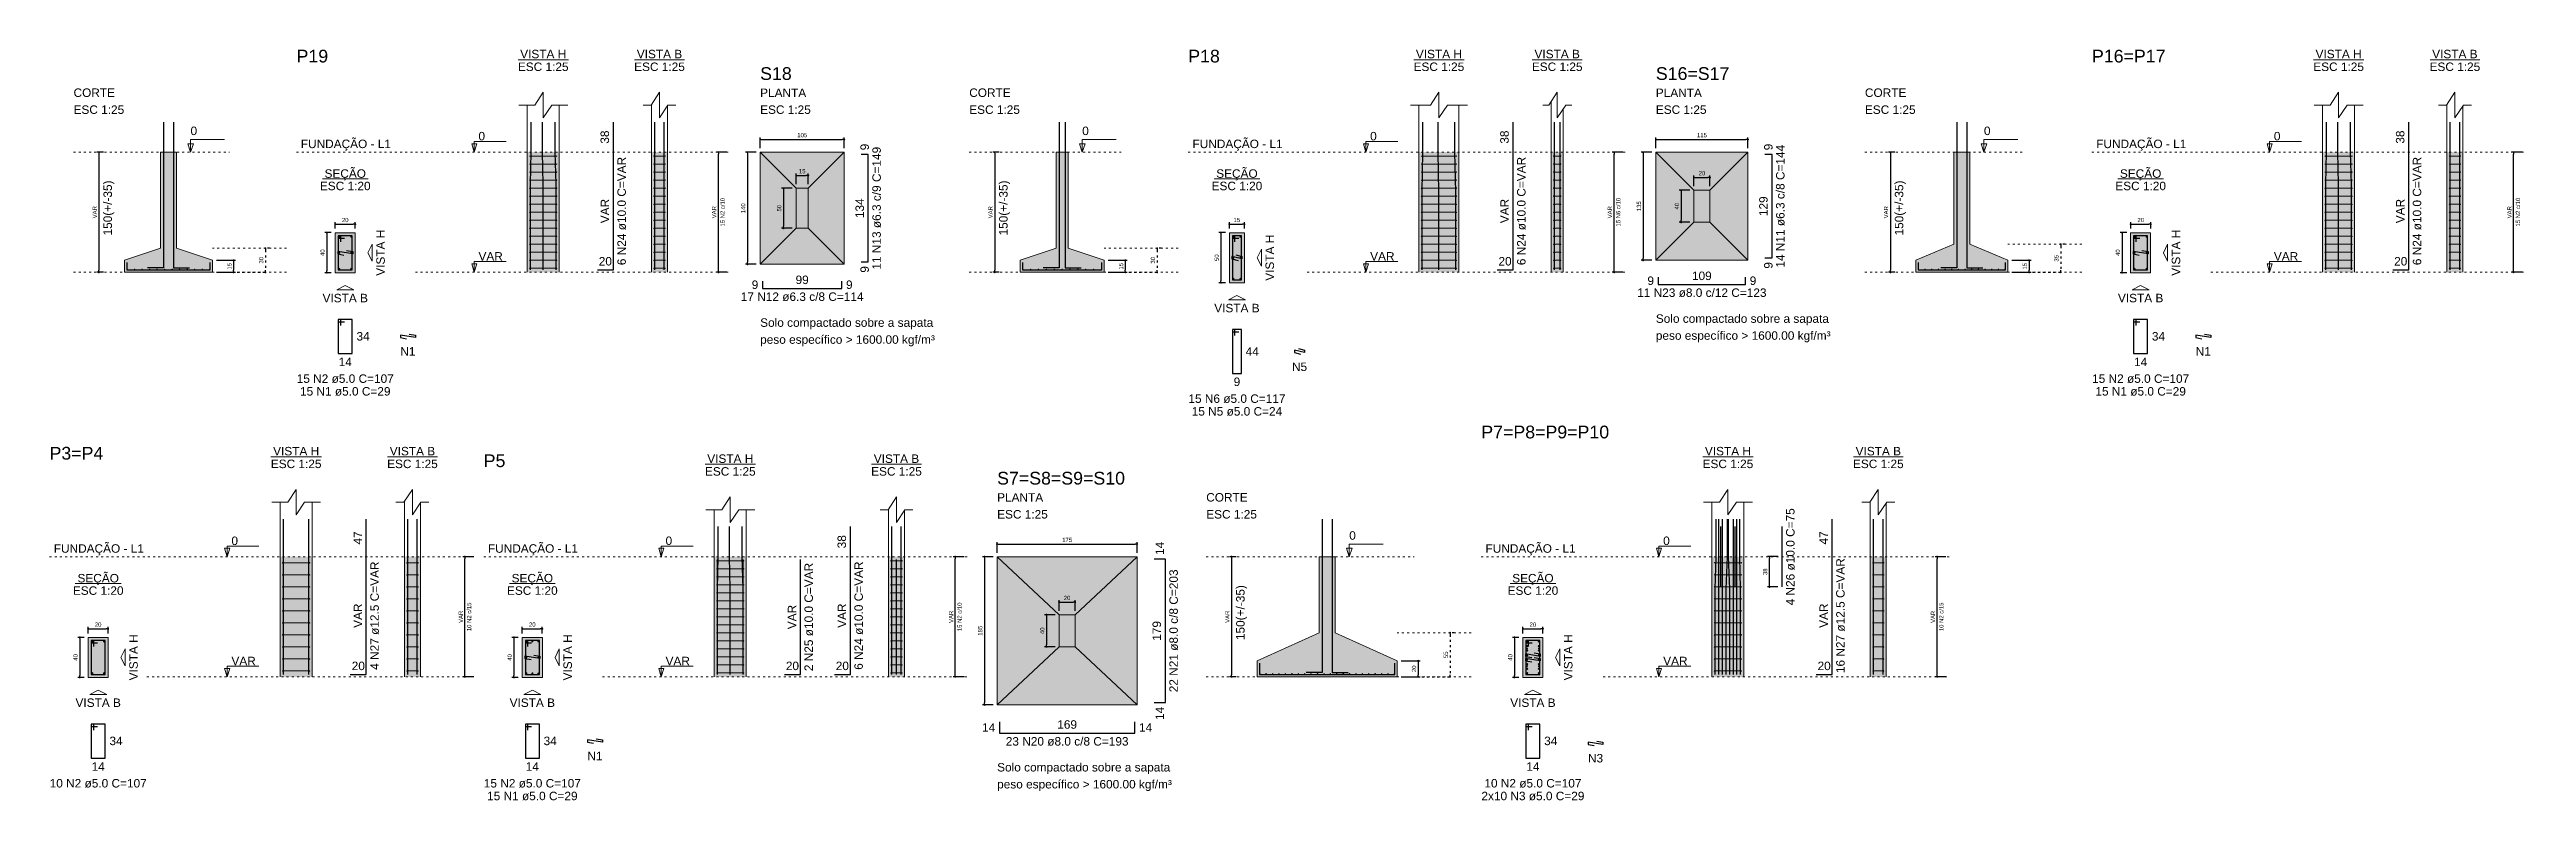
# Model space of a CAD drawing. Header units: millimetres. Extents: x 180 to 11148, y -1598 to 1045.
# Drawn here: x 683.1 to 806.9, y 4.3 to 41.8 of the extents above; entities that cross this region are included whole.
import ezdxf

# ---------------------------------------------------------------- set-up
doc = ezdxf.new("R2010")
doc.units = ezdxf.units.MM
doc.header["$MEASUREMENT"] = 0
doc.linetypes.add('DOT2', pattern=[3.175, 0, -3.175])
for name, color, linetype, lineweight in [('Descrição da armadura', 7, 'Continuous', 5), ('DT-Armadura', 2, 'Continuous', 30), ('DT-Barras na forma', 2, 'Continuous', 30), ('DT-Barras no corte', 5, 'Continuous', 5), ('DT-Barras rebatidas', 2, 'Continuous', 30), ('DT-Cotas', 9, 'Continuous', 5), ('DT-Estribos na forma', 5, 'Continuous', 5), ('DT-Forma', 5, 'Continuous', 5), ('DT-Hachura sapatas em corte', 43, 'Continuous', 5), ('DT-Hachura sapatas em planta', 43, 'Continuous', 5), ('DT-Hachura seção pilares', 252, 'Continuous', 5), ('DT-Hachura vista pilares', 252, 'Continuous', 5), ('DT-Pontilhado', 9, 'DOT2', 5), ('DT-Textos', 7, 'Continuous', 5), ('DT-Título', 3, 'Continuous', 20), ('Textos armaduras', 7, 'Continuous', 5)]:
    doc.layers.add(name, color=color, linetype=linetype, lineweight=lineweight)
doc.styles.add('Arial', font='arial.ttf')
doc.dimstyles.new('UM_20.000000', dxfattribs={"dimtxt": 0.18, "dimasz": 0.1, "dimexe": 0.1, "dimexo": 0.2, "dimgap": 0, "dimtad": 1, "dimtih": 1, "dimtoh": 1, "dimdec": 1, "dimlfac": 20, "dimzin": 0, "dimdsep": 46, "dimtxsty": 'Standard', "dimcen": 0.09, "dimdle": 0.1, "dimadec": 1, "dimazin": 2, "dimtfac": 1, "dimtdec": 4, "dimtofl": 0, "dimtmove": 0, "dimatfit": 3, "dimfxl": 1, "dimtolj": 1, "dimarcsym": 0})
doc.dimstyles.new('UM_25.000000', dxfattribs={"dimtxt": 0.18, "dimasz": 0.1, "dimexe": 0.1, "dimexo": 0.2, "dimgap": 0, "dimtad": 1, "dimtih": 1, "dimtoh": 1, "dimdec": 1, "dimlfac": 25, "dimzin": 0, "dimdsep": 46, "dimtxsty": 'Standard', "dimcen": 0.09, "dimdle": 0.1, "dimadec": 1, "dimazin": 2, "dimtfac": 1, "dimtdec": 4, "dimtofl": 0, "dimtmove": 0, "dimatfit": 3, "dimfxl": 1, "dimtolj": 1, "dimarcsym": 0})

msp = doc.modelspace()

# ---------------------------------------------------------------- texts
at = {"layer": 'Descrição da armadura', "linetype": 'Continuous', "attachment_point": 8, "rotation": 90, "line_spacing_factor": 0.798, "style": 'Arial'}
for s, insert, char_height, width in [('6 N24 ø10.0 C=VAR', (711.9567, 33.7613), 0.4236, 10.849327), ('11 N13 ø6.3 c/9 C=149', (724.7002, 33.9013), 0.4236, 12.301814), ('6 N24 ø10.0 C=VAR', (756.9245, 33.7613), 0.4236, 10.849327), ('14 N11 ø6.3 c/8 C=144', (769.868, 34.0013), 0.4236, 12.301814), ('6 N24 ø10.0 C=VAR', (801.6924, 33.7613), 0.4236, 10.849327), ('15 N2 c/10', (716.8868, 33.7013), 0.2118, 2.869342), ('15 N6 c/10', (761.6546, 33.7013), 0.2118, 2.869342), ('15 N2 c/10', (806.6225, 33.7013), 0.2118, 2.869342), ('4 N26 ø10.0 C=75', (770.3697, 16.4863), 0.4236, 9.7294), ('4 N27 ø12.5 C=VAR', (699.6089, 13.5463), 0.4236, 10.849327), ('2 N25 ø10.0 C=VAR', (721.3074, 13.4783), 0.4236, 10.849327), ('6 N24 ø10.0 C=VAR', (723.8018, 13.5463), 0.4236, 10.849327), ('16 N27 ø12.5 C=VAR', (772.8741, 13.5463), 0.4236, 11.509232), ('22 N21 ø8.0 c/8 C=203', (739.5453, 12.7863), 0.4236, 12.301814), ('10 N2 c/15', (704.2213, 13.4863), 0.2118, 2.869342), ('15 N2 c/10', (728.7319, 13.4863), 0.2118, 2.869342), ('10 N2 c/15', (777.8042, 13.4863), 0.2118, 2.869342)]:
    msp.add_mtext(s, dxfattribs=dict(at, insert=insert, char_height=char_height, width=width))
at = {"layer": 'Descrição da armadura', "linetype": 'Continuous', "char_height": 0.4236, "attachment_point": 8, "line_spacing_factor": 0.798, "style": 'Arial'}
for s, insert, width in [('17 N12 ø6.3 c/8 C=114', (720.7576, 29.2587), 12.301814), ('11 N23 ø8.0 c/12 C=123', (765.7254, 29.4587), 12.961719), ('N1', (701.0499, 26.5363), 1.516797), ('N5', (745.6177, 25.7618), 1.516797), ('N1', (790.7856, 26.5363), 1.516797), ('15 N2 ø5.0 C=107', (697.9206, 25.1647), 9.7294), ('15 N1 ø5.0 C=29', (697.9206, 24.5293), 8.446648), ('15 N2 ø5.0 C=107', (787.6563, 25.1647), 9.7294), ('15 N1 ø5.0 C=29', (787.6563, 24.5293), 8.446648), ('15 N6 ø5.0 C=117', (742.4885, 24.1647), 9.7294), ('15 N5 ø5.0 C=24', (742.4885, 23.5293), 8.446648), ('23 N20 ø8.0 c/8 C=193', (734.0027, 7.0437), 12.301814), ('N1', (710.4006, 6.3212), 1.516797), ('N3', (760.4112, 6.207), 1.516797), ('10 N2 ø5.0 C=107', (685.5729, 4.9497), 9.7294), ('15 N2 ø5.0 C=107', (707.2714, 4.9497), 9.7294), ('10 N2 ø5.0 C=107', (757.282, 4.9497), 9.7294), ('15 N1 ø5.0 C=29', (707.2714, 4.3143), 8.446648), ('2x10 N3 ø5.0 C=29', (757.282, 4.3143), 9.613768)]:
    msp.add_mtext(s, dxfattribs=dict(at, insert=insert, width=width))
at = {"layer": 'DT-Cotas', "char_height": 0.4236, "width": 5.129285, "attachment_point": 8, "rotation": 90, "line_spacing_factor": 0.798, "style": 'Arial'}
for insert in [(686.3857, 33.9127), (731.1537, 33.9127), (775.9217, 33.9127), (742.9987, 13.6977)]:
    msp.add_mtext('150(+/-35)', dxfattribs=dict(at, insert=insert))
at = {"layer": 'DT-Cotas', "linetype": 'Continuous', "char_height": 0.2118, "width": 1.219868, "attachment_point": 8, "rotation": 90, "line_spacing_factor": 0.798, "style": 'Arial'}
for insert in [(716.4632, 33.7013), (761.231, 33.7013), (806.1989, 33.7013), (703.7977, 13.4863), (728.3083, 13.4863), (777.3806, 13.4863)]:
    msp.add_mtext('VAR', dxfattribs=dict(at, insert=insert))
at = {"layer": 'DT-Textos', "linetype": 'Continuous', "char_height": 0.4236, "line_spacing_factor": 0.798, "style": 'Arial'}
for s, insert, width, attachment_point in [('ESC 1:25', (707.8151, 40.7497), 4.729993, 8), ('VISTA H', (707.8151, 41.3851), 4.298326, 8), ('ESC 1:25', (713.6275, 40.7497), 4.729993, 8), ('VISTA B', (713.6275, 41.3851), 4.237353, 8), ('ESC 1:25', (752.5829, 40.7497), 4.729993, 8), ('VISTA H', (752.5829, 41.3851), 4.298326, 8), ('ESC 1:25', (758.4953, 40.7497), 4.729993, 8), ('VISTA B', (758.4953, 41.3851), 4.237353, 8), ('ESC 1:25', (797.5508, 40.7497), 4.729993, 8), ('VISTA H', (797.5508, 41.3851), 4.298326, 8), ('ESC 1:25', (803.3632, 40.7497), 4.729993, 8), ('VISTA B', (803.3632, 41.3851), 4.237353, 8), ('FUNDAÇÃO - L1', (695.6997, 36.7737), 8.412114, 7), ('FUNDAÇÃO - L1', (740.2677, 36.7737), 8.412114, 7), ('FUNDAÇÃO - L1', (785.4357, 36.7737), 8.412114, 7), ('SEÇÃO', (697.9207, 35.2907), 3.868817, 8), ('SEÇÃO', (742.4887, 35.2907), 3.868817, 8), ('SEÇÃO', (787.6567, 35.2907), 3.868817, 8), ('ESC 1:20', (697.9206, 34.7951), 4.729993, 8), ('ESC 1:20', (742.4885, 34.7951), 4.729993, 8), ('ESC 1:20', (787.6563, 34.7951), 4.729993, 8), ('VISTA B', (697.9206, 29.1945), 4.237353, 8), ('VISTA B', (742.4885, 28.6945), 4.237353, 8), ('VISTA B', (787.6563, 29.1945), 4.237353, 8), ('ESC 1:25', (695.4673, 20.9113), 4.729993, 8), ('VISTA H', (695.4673, 21.5467), 4.298326, 8), ('ESC 1:25', (701.2797, 20.9113), 4.729993, 8), ('VISTA B', (701.2797, 21.5467), 4.237353, 8), ('VISTA H', (717.1658, 21.1701), 4.298326, 8), ('VISTA B', (725.4726, 21.1701), 4.237353, 8), ('ESC 1:25', (767.0281, 20.9113), 4.729993, 8), ('VISTA H', (767.0281, 21.5467), 4.298326, 8), ('ESC 1:25', (774.5449, 20.9113), 4.729993, 8), ('VISTA B', (774.5449, 21.5467), 4.237353, 8), ('ESC 1:25', (717.1658, 20.5347), 4.729993, 8), ('ESC 1:25', (725.4726, 20.5347), 4.729993, 8), ('FUNDAÇÃO - L1', (683.3527, 16.5587), 8.412114, 7), ('FUNDAÇÃO - L1', (705.0507, 16.5587), 8.412114, 7), ('FUNDAÇÃO - L1', (754.9127, 16.5587), 8.412114, 7), ('ESC 1:20', (685.5729, 14.5801), 4.729993, 8), ('SEÇÃO', (685.5727, 15.0757), 3.868817, 8), ('ESC 1:20', (707.2714, 14.5801), 4.729993, 8), ('SEÇÃO', (707.2717, 15.0757), 3.868817, 8), ('ESC 1:20', (757.282, 14.5801), 4.729993, 8), ('SEÇÃO', (757.2817, 15.0757), 3.868817, 8), ('VISTA B', (685.5729, 8.9795), 4.237353, 8), ('VISTA B', (707.2714, 8.9795), 4.237353, 8), ('VISTA B', (757.282, 8.9795), 4.237353, 8)]:
    msp.add_mtext(s, dxfattribs=dict(at, insert=insert, width=width, attachment_point=attachment_point))
at = {"layer": 'DT-Textos', "char_height": 0.4236, "attachment_point": 7, "line_spacing_factor": 0.798, "style": 'Arial'}
for s, insert, width in [('CORTE', (684.3402, 39.4547), 3.867738), ('PLANTA', (718.6576, 39.4547), 4.298866), ('CORTE', (729.108, 39.4547), 3.867738), ('PLANTA', (763.4254, 39.4547), 4.298866), ('CORTE', (773.8759, 39.4547), 3.867738), ('ESC 1:25', (684.3402, 38.6075), 4.729993), ('ESC 1:25', (718.6576, 38.6075), 4.729993), ('ESC 1:25', (729.108, 38.6075), 4.729993), ('ESC 1:25', (763.4254, 38.6075), 4.729993), ('ESC 1:25', (773.8759, 38.6075), 4.729993), ('0', (690.1878, 37.5485), 0.614586), ('0', (704.5794, 37.2838), 0.614586), ('0', (734.7556, 37.5485), 0.614586), ('0', (749.1472, 37.2838), 0.614586), ('0', (779.8235, 37.5485), 0.614586), ('0', (794.3151, 37.2838), 0.614586), ('VAR', (704.5794, 31.2838), 2.272188), ('VAR', (749.1472, 31.2838), 2.272188), ('VAR', (794.3151, 31.2838), 2.272188), ('Solo compactado sobre a sapata', (763.4257, 28.0477), 16.156763), ('Solo compactado sobre a sapata', (718.6577, 27.8477), 16.156763), ('peso específico > 1600.00 kgf/m³', (718.6577, 27.0007), 16.309465), ('peso específico > 1600.00 kgf/m³', (763.4257, 27.2007), 16.309465), ('PLANTA', (730.5027, 19.2397), 4.298866), ('ESC 1:25', (730.5027, 18.3925), 4.729993), ('CORTE', (740.9532, 19.2397), 3.867738), ('ESC 1:25', (740.9532, 18.3925), 4.729993), ('0', (692.2316, 17.0688), 0.614586), ('0', (713.9301, 17.0688), 0.614586), ('0', (748.1008, 17.3335), 0.614586), ('0', (763.7924, 17.0688), 0.614586), ('VAR', (692.2316, 11.0688), 2.272188), ('VAR', (713.9301, 11.0688), 2.272188), ('VAR', (763.7924, 11.0688), 2.272188), ('Solo compactado sobre a sapata', (730.5027, 5.6327), 16.156763), ('peso específico > 1600.00 kgf/m³', (730.5027, 4.7857), 16.309465)]:
    msp.add_mtext(s, dxfattribs=dict(at, insert=insert, width=width))
at = {"layer": 'DT-Textos', "linetype": 'Continuous', "char_height": 0.4236, "width": 4.298326, "attachment_point": 8, "rotation": 90, "line_spacing_factor": 0.798, "style": 'Arial'}
for insert in [(699.9032, 31.6771), (744.3461, 31.4271), (789.6389, 31.6771), (687.5555, 11.4621), (709.254, 11.4621), (759.2646, 11.4621)]:
    msp.add_mtext('VISTA H', dxfattribs=dict(at, insert=insert))
at = {"layer": 'DT-Título', "linetype": 'Continuous', "char_height": 0.6354, "attachment_point": 7, "line_spacing_factor": 0.798, "style": 'Arial'}
for s, insert, width in [('P19', (695.4883, 41.1733), 3.277073), ('P18', (740.0561, 41.1733), 3.277073), ('P16=P17', (785.224, 41.1733), 7.629717), ('P7=P8=P9=P10', (754.7013, 22.3939), 13.262075), ('P3=P4', (683.1406, 21.3349), 5.581097), ('P5', (704.839, 20.9583), 2.252763)]:
    msp.add_mtext(s, dxfattribs=dict(at, insert=insert, width=width))
at = {"layer": 'DT-Título', "char_height": 0.6354, "attachment_point": 7, "line_spacing_factor": 0.798, "style": 'Arial'}
for s, insert, width in [('S18', (718.6576, 40.3019), 3.277073), ('S16=S17', (763.4254, 40.3019), 7.629717), ('S7=S8=S9=S10', (730.5027, 20.0869), 13.262075)]:
    msp.add_mtext(s, dxfattribs=dict(at, insert=insert, width=width))
at = {"layer": 'Textos armaduras', "linetype": 'Continuous', "char_height": 0.4236, "attachment_point": 7, "rotation": 90, "line_spacing_factor": 0.798, "style": 'Arial'}
for s, insert, width in [('38', (711.1095, 37.1248), 1.31981), ('38', (756.0773, 37.1248), 1.31981), ('38', (800.8452, 37.1248), 1.31981), ('9', (724.0966, 36.7931), 0.659905), ('9', (769.2644, 36.7931), 0.659905), ('VAR', (711.1095, 33.1514), 2.439737), ('134', (723.853, 33.4064), 1.979715), ('VAR', (756.0773, 33.1514), 2.439737), ('129', (769.0208, 33.5064), 1.979715), ('VAR', (800.8452, 33.1514), 2.439737), ('9', (724.0966, 30.6796), 0.659905), ('9', (769.2644, 30.8796), 0.659905), ('47', (698.7617, 17.0981), 1.31981), ('38', (722.9546, 16.9097), 1.31981), ('47', (772.0269, 17.0981), 1.31981), ('14', (738.8417, 16.5781), 1.31981), ('VAR', (698.7617, 12.9364), 2.439737), ('VAR', (720.4602, 12.8684), 2.439737), ('VAR', (722.9546, 12.9364), 2.439737), ('VAR', (772.0269, 12.9364), 2.439737), ('179', (738.6981, 12.2914), 1.979715), ('14', (738.8417, 8.3346), 1.31981)]:
    msp.add_mtext(s, dxfattribs=dict(at, insert=insert, width=width))
at = {"layer": 'Textos armaduras', "linetype": 'Continuous', "char_height": 0.4236, "attachment_point": 7, "line_spacing_factor": 0.798, "style": 'Arial'}
for s, insert, width in [('20', (710.5913, 31.0331), 1.31981), ('20', (755.5592, 31.0331), 1.31981), ('20', (800.327, 31.0331), 1.31981), ('9', (718.2358, 29.8623), 0.659905), ('99', (720.4276, 30.1059), 1.31981), ('9', (722.9494, 29.8623), 0.659905), ('9', (763.0037, 30.0623), 0.659905), ('109', (765.2305, 30.3059), 1.979715), ('9', (768.1172, 30.0623), 0.659905), ('34', (698.4824, 27.2855), 1.31981), ('34', (788.2181, 27.2855), 1.31981), ('14', (697.5907, 26.0119), 1.31981), ('44', (742.9253, 26.5355), 1.31981), ('14', (787.3264, 26.0119), 1.31981), ('9', (742.3235, 25.0119), 0.659905), ('20', (698.2436, 10.8181), 1.31981), ('20', (719.9421, 10.8181), 1.31981), ('20', (722.4365, 10.8181), 1.31981), ('20', (771.5087, 10.8181), 1.31981), ('34', (686.1347, 7.0705), 1.31981), ('34', (707.8332, 7.0705), 1.31981), ('14', (729.751, 7.7473), 1.31981), ('169', (733.5078, 7.8909), 1.979715), ('14', (737.5945, 7.7473), 1.31981), ('34', (757.8438, 7.0705), 1.31981), ('14', (685.2429, 5.7969), 1.31981), ('14', (706.9414, 5.7969), 1.31981), ('14', (756.952, 5.7969), 1.31981)]:
    msp.add_mtext(s, dxfattribs=dict(at, insert=insert, width=width))

# ---------------------------------------------------------------- blocks, each defined once
blk = doc.blocks.new('_Dot')
at = {"color": 0, "linetype": 'ByBlock', "lineweight": -2}
blk.add_line((-0.5, 0), (-1, 0), dxfattribs=at)
at = {"color": 0, "linetype": 'ByBlock', "const_width": 0.5}
blk.add_lwpolyline([(-0.25, 0, 1), (0.25, 0, 1)], format="xyb", close=True, dxfattribs=at)
blk = doc.blocks.new('*D201')
at = {"layer": 'Defpoints', "color": 0, "transparency": 16777216}
for p in [(686.03, 36.7), (685.61, 30.7), (686.03, 30.7)]:
    blk.add_point(p, dxfattribs=at)
at = {"layer": 'DT-Cotas', "color": 0, "lineweight": -2, "transparency": 16777216}
for p, q in [((685.83, 36.7), (685.51, 36.7)), ((685.61, 36.6), (685.61, 30.8)), ((685.83, 30.7), (685.51, 30.7))]:
    blk.add_line(p, q, dxfattribs=at)
at = {"layer": 'DT-Cotas', "color": 0, "lineweight": -2, "transparency": 16777216, "xscale": 0.1000000014901161, "yscale": 0.1000000014901161, "zscale": 0.1000000014901161}
for p, rotation in [((685.61, 36.7), 90), ((685.61, 30.7), 270)]:
    blk.add_blockref('_Dot', p, dxfattribs=dict(at, rotation=rotation))
at = {"layer": 'DT-Cotas', "transparency": 16777216, "insert": (685.4, 33.7), "char_height": 0.212, "attachment_point": 5, "rotation": 90, "style": 'Arial'}
blk.add_mtext('\\A1;VAR', dxfattribs=at)
blk = doc.blocks.new('*D202')
at = {"layer": 'Defpoints', "color": 0, "transparency": 16777216}
for p in [(691.28, 31.3), (691.28, 30.7), (692.34, 30.7)]:
    blk.add_point(p, dxfattribs=at)
at = {"layer": 'DT-Cotas', "color": 0, "lineweight": -2, "transparency": 16777216}
for p, q in [((691.48, 31.3), (692.44, 31.3)), ((692.34, 31.2), (692.34, 30.8)), ((691.48, 30.7), (692.44, 30.7))]:
    blk.add_line(p, q, dxfattribs=at)
at = {"layer": 'DT-Cotas', "color": 0, "lineweight": -2, "transparency": 16777216, "xscale": 0.1000000014901161, "yscale": 0.1000000014901161, "zscale": 0.1000000014901161}
for p, rotation in [((692.34, 31.3), 90), ((692.34, 30.7), 270)]:
    blk.add_blockref('_Dot', p, dxfattribs=dict(at, rotation=rotation))
at = {"layer": 'DT-Cotas', "transparency": 16777216, "insert": (692.13, 31), "char_height": 0.212, "attachment_point": 5, "rotation": 90, "style": 'Arial'}
blk.add_mtext('\\A1;15', dxfattribs=at)
blk = doc.blocks.new('*D203')
at = {"layer": 'Defpoints', "color": 0, "ltscale": 0.05, "transparency": 16777216}
for p in [(693.93, 31.9), (691.28, 30.7), (693.93, 30.7)]:
    blk.add_point(p, dxfattribs=at)
at = {"layer": 'DT-Pontilhado', "color": 0, "lineweight": -2, "ltscale": 0.05, "transparency": 16777216}
for p, q in [((693.93, 31.8), (693.93, 30.8)), ((694.13, 31.9), (694.03, 31.9)), ((691.48, 30.7), (694.03, 30.7))]:
    blk.add_line(p, q, dxfattribs=at)
at = {"layer": 'DT-Pontilhado', "color": 0, "lineweight": -2, "ltscale": 0.05, "transparency": 16777216, "xscale": 0.1000000014901161, "yscale": 0.1000000014901161, "zscale": 0.1000000014901161}
for p, rotation in [((693.93, 31.9), 90), ((693.93, 30.7), 270)]:
    blk.add_blockref('_Dot', p, dxfattribs=dict(at, rotation=rotation))
at = {"layer": 'DT-Pontilhado', "ltscale": 0.05, "transparency": 16777216, "insert": (693.72, 31.3), "char_height": 0.212, "attachment_point": 5, "rotation": 90, "style": 'Arial'}
blk.add_mtext('\\A1;30', dxfattribs=at)
blk = doc.blocks.new('*D204')
at = {"layer": 'Defpoints', "color": 0, "transparency": 16777216}
for p in [(697.42, 32.68), (697, 30.68), (697.42, 30.68)]:
    blk.add_point(p, dxfattribs=at)
at = {"layer": 'DT-Cotas', "color": 0, "lineweight": -2, "transparency": 16777216}
for p, q in [((697.22, 32.68), (696.9, 32.68)), ((697, 32.58), (697, 30.78)), ((697.22, 30.68), (696.9, 30.68))]:
    blk.add_line(p, q, dxfattribs=at)
at = {"layer": 'DT-Cotas', "color": 0, "lineweight": -2, "transparency": 16777216, "xscale": 0.1000000014901161, "yscale": 0.1000000014901161, "zscale": 0.1000000014901161}
for p, rotation in [((697, 32.68), 90), ((697, 30.68), 270)]:
    blk.add_blockref('_Dot', p, dxfattribs=dict(at, rotation=rotation))
at = {"layer": 'DT-Cotas', "transparency": 16777216, "insert": (696.79, 31.68), "char_height": 0.212, "attachment_point": 5, "rotation": 90, "style": 'Arial'}
blk.add_mtext('\\A1;40', dxfattribs=at)
blk = doc.blocks.new('*D205')
at = {"layer": 'Defpoints', "color": 0, "transparency": 16777216}
for p in [(697.42, 32.68), (698.42, 33.1), (698.42, 32.68)]:
    blk.add_point(p, dxfattribs=at)
at = {"layer": 'DT-Cotas', "color": 0, "lineweight": -2, "transparency": 16777216}
for p, q in [((697.42, 32.88), (697.42, 33.2)), ((697.52, 33.1), (698.32, 33.1)), ((698.42, 32.88), (698.42, 33.2))]:
    blk.add_line(p, q, dxfattribs=at)
at = {"layer": 'DT-Cotas', "color": 0, "lineweight": -2, "transparency": 16777216, "xscale": 0.1000000014901161, "yscale": 0.1000000014901161, "zscale": 0.1000000014901161, "rotation": 180}
blk.add_blockref('_Dot', (697.42, 33.1), dxfattribs=at)
at = {"layer": 'DT-Cotas', "color": 0, "lineweight": -2, "transparency": 16777216, "xscale": 0.1000000014901161, "yscale": 0.1000000014901161, "zscale": 0.1000000014901161}
blk.add_blockref('_Dot', (698.42, 33.1), dxfattribs=at)
at = {"layer": 'DT-Cotas', "transparency": 16777216, "insert": (697.92, 33.31), "char_height": 0.212, "attachment_point": 5, "rotation": 0.0057, "style": 'Arial'}
blk.add_mtext('\\A1;20', dxfattribs=at)
blk = doc.blocks.new('*D206')
at = {"layer": 'Defpoints', "color": 0, "transparency": 16777216}
for p in [(716.57, 36.7), (717.2, 36.7), (717.2, 30.7)]:
    blk.add_point(p, dxfattribs=at)
at = {"layer": 'DT-Cotas', "color": 0, "lineweight": -2, "transparency": 16777216}
for p, q in [((717, 36.7), (716.47, 36.7)), ((716.57, 30.8), (716.57, 36.6)), ((717, 30.7), (716.47, 30.7))]:
    blk.add_line(p, q, dxfattribs=at)
at = {"layer": 'DT-Cotas', "color": 0, "lineweight": -2, "transparency": 16777216, "xscale": 0.1000000014901161, "yscale": 0.1000000014901161, "zscale": 0.1000000014901161}
for p, rotation in [((716.57, 36.7), 90), ((716.57, 30.7), 270)]:
    blk.add_blockref('_Dot', p, dxfattribs=dict(at, rotation=rotation))
blk = doc.blocks.new('*D207')
at = {"layer": 'Defpoints', "color": 0, "transparency": 16777216}
for p in [(716.57, 36.7), (717.2, 36.7), (717.2, 30.7)]:
    blk.add_point(p, dxfattribs=at)
at = {"layer": 'DT-Cotas', "color": 0, "lineweight": -2, "transparency": 16777216}
for p, q in [((717, 36.7), (716.47, 36.7)), ((716.57, 30.8), (716.57, 36.6)), ((717, 30.7), (716.47, 30.7))]:
    blk.add_line(p, q, dxfattribs=at)
at = {"layer": 'DT-Cotas', "color": 0, "lineweight": -2, "transparency": 16777216, "xscale": 0.1000000014901161, "yscale": 0.1000000014901161, "zscale": 0.1000000014901161}
for p, rotation in [((716.57, 36.7), 90), ((716.57, 30.7), 270)]:
    blk.add_blockref('_Dot', p, dxfattribs=dict(at, rotation=rotation))
blk = doc.blocks.new('*D208')
at = {"layer": 'Defpoints', "color": 0, "transparency": 16777216}
for p in [(718.66, 36.7), (718.02, 31.1), (718.66, 31.1)]:
    blk.add_point(p, dxfattribs=at)
at = {"layer": 'DT-Cotas', "color": 0, "lineweight": -2, "transparency": 16777216}
for p, q in [((718.46, 36.7), (717.92, 36.7)), ((718.02, 36.6), (718.02, 31.2)), ((718.46, 31.1), (717.92, 31.1))]:
    blk.add_line(p, q, dxfattribs=at)
at = {"layer": 'DT-Cotas', "color": 0, "lineweight": -2, "transparency": 16777216, "xscale": 0.1000000014901161, "yscale": 0.1000000014901161, "zscale": 0.1000000014901161}
for p, rotation in [((718.02, 36.7), 90), ((718.02, 31.1), 270)]:
    blk.add_blockref('_Dot', p, dxfattribs=dict(at, rotation=rotation))
at = {"layer": 'DT-Cotas', "transparency": 16777216, "insert": (717.81, 33.9), "char_height": 0.212, "attachment_point": 5, "rotation": 90, "style": 'Arial'}
blk.add_mtext('\\A1;140', dxfattribs=at)
blk = doc.blocks.new('*D209')
at = {"layer": 'Defpoints', "color": 0, "transparency": 16777216}
for p in [(722.86, 37.34), (718.66, 36.7), (722.86, 36.7)]:
    blk.add_point(p, dxfattribs=at)
at = {"layer": 'DT-Cotas', "color": 0, "lineweight": -2, "transparency": 16777216}
for p, q in [((718.66, 36.9), (718.66, 37.44)), ((718.76, 37.34), (722.76, 37.34)), ((722.86, 36.9), (722.86, 37.44))]:
    blk.add_line(p, q, dxfattribs=at)
at = {"layer": 'DT-Cotas', "color": 0, "lineweight": -2, "transparency": 16777216, "xscale": 0.1000000014901161, "yscale": 0.1000000014901161, "zscale": 0.1000000014901161, "rotation": 180}
blk.add_blockref('_Dot', (718.66, 37.34), dxfattribs=at)
at = {"layer": 'DT-Cotas', "color": 0, "lineweight": -2, "transparency": 16777216, "xscale": 0.1000000014901161, "yscale": 0.1000000014901161, "zscale": 0.1000000014901161}
blk.add_blockref('_Dot', (722.86, 37.34), dxfattribs=at)
at = {"layer": 'DT-Cotas', "transparency": 16777216, "insert": (720.76, 37.55), "char_height": 0.212, "attachment_point": 5, "rotation": 0.0057, "style": 'Arial'}
blk.add_mtext('\\A1;105', dxfattribs=at)
blk = doc.blocks.new('*D210')
at = {"layer": 'Defpoints', "color": 0, "transparency": 16777216}
for p in [(720.46, 34.9), (719.82, 32.9), (720.46, 32.9)]:
    blk.add_point(p, dxfattribs=at)
at = {"layer": 'DT-Cotas', "color": 0, "lineweight": -2, "transparency": 16777216}
for p, q in [((720.26, 34.9), (719.72, 34.9)), ((719.82, 34.8), (719.82, 33)), ((720.26, 32.9), (719.72, 32.9))]:
    blk.add_line(p, q, dxfattribs=at)
at = {"layer": 'DT-Cotas', "color": 0, "lineweight": -2, "transparency": 16777216, "xscale": 0.1000000014901161, "yscale": 0.1000000014901161, "zscale": 0.1000000014901161}
for p, rotation in [((719.82, 34.9), 90), ((719.82, 32.9), 270)]:
    blk.add_blockref('_Dot', p, dxfattribs=dict(at, rotation=rotation))
at = {"layer": 'DT-Cotas', "transparency": 16777216, "insert": (719.61, 33.9), "char_height": 0.212, "attachment_point": 5, "rotation": 90, "style": 'Arial'}
blk.add_mtext('\\A1;50', dxfattribs=at)
blk = doc.blocks.new('*D211')
at = {"layer": 'Defpoints', "color": 0, "transparency": 16777216}
for p in [(720.46, 34.9), (721.06, 35.54), (721.06, 34.9)]:
    blk.add_point(p, dxfattribs=at)
at = {"layer": 'DT-Cotas', "color": 0, "lineweight": -2, "transparency": 16777216}
for p, q in [((720.46, 35.1), (720.46, 35.64)), ((720.56, 35.54), (720.96, 35.54)), ((721.06, 35.1), (721.06, 35.64))]:
    blk.add_line(p, q, dxfattribs=at)
at = {"layer": 'DT-Cotas', "color": 0, "lineweight": -2, "transparency": 16777216, "xscale": 0.1000000014901161, "yscale": 0.1000000014901161, "zscale": 0.1000000014901161, "rotation": 180}
blk.add_blockref('_Dot', (720.46, 35.54), dxfattribs=at)
at = {"layer": 'DT-Cotas', "color": 0, "lineweight": -2, "transparency": 16777216, "xscale": 0.1000000014901161, "yscale": 0.1000000014901161, "zscale": 0.1000000014901161}
blk.add_blockref('_Dot', (721.06, 35.54), dxfattribs=at)
at = {"layer": 'DT-Cotas', "transparency": 16777216, "insert": (720.76, 35.75), "char_height": 0.212, "attachment_point": 5, "rotation": 0.0057, "style": 'Arial'}
blk.add_mtext('\\A1;15', dxfattribs=at)
blk = doc.blocks.new('*D212')
at = {"layer": 'Defpoints', "color": 0, "transparency": 16777216}
for p in [(730.8, 36.7), (730.38, 30.7), (730.8, 30.7)]:
    blk.add_point(p, dxfattribs=at)
at = {"layer": 'DT-Cotas', "color": 0, "lineweight": -2, "transparency": 16777216}
for p, q in [((730.6, 36.7), (730.28, 36.7)), ((730.38, 36.6), (730.38, 30.8)), ((730.6, 30.7), (730.28, 30.7))]:
    blk.add_line(p, q, dxfattribs=at)
at = {"layer": 'DT-Cotas', "color": 0, "lineweight": -2, "transparency": 16777216, "xscale": 0.1000000014901161, "yscale": 0.1000000014901161, "zscale": 0.1000000014901161}
for p, rotation in [((730.38, 36.7), 90), ((730.38, 30.7), 270)]:
    blk.add_blockref('_Dot', p, dxfattribs=dict(at, rotation=rotation))
at = {"layer": 'DT-Cotas', "transparency": 16777216, "insert": (730.17, 33.7), "char_height": 0.212, "attachment_point": 5, "rotation": 90, "style": 'Arial'}
blk.add_mtext('\\A1;VAR', dxfattribs=at)
blk = doc.blocks.new('*D213')
at = {"layer": 'Defpoints', "color": 0, "transparency": 16777216}
for p in [(735.85, 31.3), (735.85, 30.7), (736.91, 30.7)]:
    blk.add_point(p, dxfattribs=at)
at = {"layer": 'DT-Cotas', "color": 0, "lineweight": -2, "transparency": 16777216}
for p, q in [((736.05, 31.3), (737.01, 31.3)), ((736.91, 31.2), (736.91, 30.8)), ((736.05, 30.7), (737.01, 30.7))]:
    blk.add_line(p, q, dxfattribs=at)
at = {"layer": 'DT-Cotas', "color": 0, "lineweight": -2, "transparency": 16777216, "xscale": 0.1000000014901161, "yscale": 0.1000000014901161, "zscale": 0.1000000014901161}
for p, rotation in [((736.91, 31.3), 90), ((736.91, 30.7), 270)]:
    blk.add_blockref('_Dot', p, dxfattribs=dict(at, rotation=rotation))
at = {"layer": 'DT-Cotas', "transparency": 16777216, "insert": (736.7, 31), "char_height": 0.212, "attachment_point": 5, "rotation": 90, "style": 'Arial'}
blk.add_mtext('\\A1;15', dxfattribs=at)
blk = doc.blocks.new('*D214')
at = {"layer": 'Defpoints', "color": 0, "ltscale": 0.05, "transparency": 16777216}
for p in [(738.5, 31.9), (735.85, 30.7), (738.5, 30.7)]:
    blk.add_point(p, dxfattribs=at)
at = {"layer": 'DT-Pontilhado', "color": 0, "lineweight": -2, "ltscale": 0.05, "transparency": 16777216}
for p, q in [((738.5, 31.8), (738.5, 30.8)), ((738.7, 31.9), (738.6, 31.9)), ((736.05, 30.7), (738.6, 30.7))]:
    blk.add_line(p, q, dxfattribs=at)
at = {"layer": 'DT-Pontilhado', "color": 0, "lineweight": -2, "ltscale": 0.05, "transparency": 16777216, "xscale": 0.1000000014901161, "yscale": 0.1000000014901161, "zscale": 0.1000000014901161}
for p, rotation in [((738.5, 31.9), 90), ((738.5, 30.7), 270)]:
    blk.add_blockref('_Dot', p, dxfattribs=dict(at, rotation=rotation))
at = {"layer": 'DT-Pontilhado', "ltscale": 0.05, "transparency": 16777216, "insert": (738.29, 31.3), "char_height": 0.212, "attachment_point": 5, "rotation": 90, "style": 'Arial'}
blk.add_mtext('\\A1;30', dxfattribs=at)
blk = doc.blocks.new('*D172')
at = {"layer": 'Defpoints', "color": 0, "transparency": 16777216}
for p in [(685.07, 12.46), (684.65, 10.46), (685.07, 10.46)]:
    blk.add_point(p, dxfattribs=at)
at = {"layer": 'DT-Cotas', "color": 0, "lineweight": -2, "transparency": 16777216}
for p, q in [((684.87, 12.46), (684.55, 12.46)), ((684.65, 12.36), (684.65, 10.56)), ((684.87, 10.46), (684.55, 10.46))]:
    blk.add_line(p, q, dxfattribs=at)
at = {"layer": 'DT-Cotas', "color": 0, "lineweight": -2, "transparency": 16777216, "xscale": 0.1000000014901161, "yscale": 0.1000000014901161, "zscale": 0.1000000014901161}
for p, rotation in [((684.65, 12.46), 90), ((684.65, 10.46), 270)]:
    blk.add_blockref('_Dot', p, dxfattribs=dict(at, rotation=rotation))
at = {"layer": 'DT-Cotas', "transparency": 16777216, "insert": (684.44, 11.46), "char_height": 0.212, "attachment_point": 5, "rotation": 90, "style": 'Arial'}
blk.add_mtext('\\A1;40', dxfattribs=at)
blk = doc.blocks.new('*D173')
at = {"layer": 'Defpoints', "color": 0, "transparency": 16777216}
for p in [(685.07, 12.46), (686.07, 12.89), (686.07, 12.46)]:
    blk.add_point(p, dxfattribs=at)
at = {"layer": 'DT-Cotas', "color": 0, "lineweight": -2, "transparency": 16777216}
for p, q in [((685.07, 12.66), (685.07, 12.99)), ((685.17, 12.89), (685.97, 12.89)), ((686.07, 12.66), (686.07, 12.99))]:
    blk.add_line(p, q, dxfattribs=at)
at = {"layer": 'DT-Cotas', "color": 0, "lineweight": -2, "transparency": 16777216, "xscale": 0.1000000014901161, "yscale": 0.1000000014901161, "zscale": 0.1000000014901161, "rotation": 180}
blk.add_blockref('_Dot', (685.07, 12.89), dxfattribs=at)
at = {"layer": 'DT-Cotas', "color": 0, "lineweight": -2, "transparency": 16777216, "xscale": 0.1000000014901161, "yscale": 0.1000000014901161, "zscale": 0.1000000014901161}
blk.add_blockref('_Dot', (686.07, 12.89), dxfattribs=at)
at = {"layer": 'DT-Cotas', "transparency": 16777216, "insert": (685.57, 13.1), "char_height": 0.212, "attachment_point": 5, "rotation": 0.0057, "style": 'Arial'}
blk.add_mtext('\\A1;20', dxfattribs=at)
blk = doc.blocks.new('*D174')
at = {"layer": 'Defpoints', "color": 0, "transparency": 16777216}
for p in [(703.9, 16.49), (704.54, 16.49), (704.54, 10.49)]:
    blk.add_point(p, dxfattribs=at)
at = {"layer": 'DT-Cotas', "color": 0, "lineweight": -2, "transparency": 16777216}
for p, q in [((704.34, 16.49), (703.8, 16.49)), ((703.9, 10.59), (703.9, 16.39)), ((704.34, 10.49), (703.8, 10.49))]:
    blk.add_line(p, q, dxfattribs=at)
at = {"layer": 'DT-Cotas', "color": 0, "lineweight": -2, "transparency": 16777216, "xscale": 0.1000000014901161, "yscale": 0.1000000014901161, "zscale": 0.1000000014901161}
for p, rotation in [((703.9, 16.49), 90), ((703.9, 10.49), 270)]:
    blk.add_blockref('_Dot', p, dxfattribs=dict(at, rotation=rotation))
blk = doc.blocks.new('*D181')
at = {"layer": 'Defpoints', "color": 0, "transparency": 16777216}
for p in [(706.77, 12.46), (706.35, 10.46), (706.77, 10.46)]:
    blk.add_point(p, dxfattribs=at)
at = {"layer": 'DT-Cotas', "color": 0, "lineweight": -2, "transparency": 16777216}
for p, q in [((706.57, 12.46), (706.25, 12.46)), ((706.35, 12.36), (706.35, 10.56)), ((706.57, 10.46), (706.25, 10.46))]:
    blk.add_line(p, q, dxfattribs=at)
at = {"layer": 'DT-Cotas', "color": 0, "lineweight": -2, "transparency": 16777216, "xscale": 0.1000000014901161, "yscale": 0.1000000014901161, "zscale": 0.1000000014901161}
for p, rotation in [((706.35, 12.46), 90), ((706.35, 10.46), 270)]:
    blk.add_blockref('_Dot', p, dxfattribs=dict(at, rotation=rotation))
at = {"layer": 'DT-Cotas', "transparency": 16777216, "insert": (706.14, 11.46), "char_height": 0.212, "attachment_point": 5, "rotation": 90, "style": 'Arial'}
blk.add_mtext('\\A1;40', dxfattribs=at)
blk = doc.blocks.new('*D182')
at = {"layer": 'Defpoints', "color": 0, "transparency": 16777216}
for p in [(706.77, 12.46), (707.77, 12.89), (707.77, 12.46)]:
    blk.add_point(p, dxfattribs=at)
at = {"layer": 'DT-Cotas', "color": 0, "lineweight": -2, "transparency": 16777216}
for p, q in [((706.77, 12.66), (706.77, 12.99)), ((706.87, 12.89), (707.67, 12.89)), ((707.77, 12.66), (707.77, 12.99))]:
    blk.add_line(p, q, dxfattribs=at)
at = {"layer": 'DT-Cotas', "color": 0, "lineweight": -2, "transparency": 16777216, "xscale": 0.1000000014901161, "yscale": 0.1000000014901161, "zscale": 0.1000000014901161, "rotation": 180}
blk.add_blockref('_Dot', (706.77, 12.89), dxfattribs=at)
at = {"layer": 'DT-Cotas', "color": 0, "lineweight": -2, "transparency": 16777216, "xscale": 0.1000000014901161, "yscale": 0.1000000014901161, "zscale": 0.1000000014901161}
blk.add_blockref('_Dot', (707.77, 12.89), dxfattribs=at)
at = {"layer": 'DT-Cotas', "transparency": 16777216, "insert": (707.27, 13.1), "char_height": 0.212, "attachment_point": 5, "rotation": 0.0057, "style": 'Arial'}
blk.add_mtext('\\A1;20', dxfattribs=at)
blk = doc.blocks.new('*D183')
at = {"layer": 'Defpoints', "color": 0, "transparency": 16777216}
for p in [(728.41, 16.49), (729.05, 16.49), (729.05, 10.49)]:
    blk.add_point(p, dxfattribs=at)
at = {"layer": 'DT-Cotas', "color": 0, "lineweight": -2, "transparency": 16777216}
for p, q in [((728.85, 16.49), (728.31, 16.49)), ((728.41, 10.59), (728.41, 16.39)), ((728.85, 10.49), (728.31, 10.49))]:
    blk.add_line(p, q, dxfattribs=at)
at = {"layer": 'DT-Cotas', "color": 0, "lineweight": -2, "transparency": 16777216, "xscale": 0.1000000014901161, "yscale": 0.1000000014901161, "zscale": 0.1000000014901161}
for p, rotation in [((728.41, 16.49), 90), ((728.41, 10.49), 270)]:
    blk.add_blockref('_Dot', p, dxfattribs=dict(at, rotation=rotation))
blk = doc.blocks.new('*D184')
at = {"layer": 'Defpoints', "color": 0, "transparency": 16777216}
for p in [(728.41, 16.49), (729.05, 16.49), (729.05, 10.49)]:
    blk.add_point(p, dxfattribs=at)
at = {"layer": 'DT-Cotas', "color": 0, "lineweight": -2, "transparency": 16777216}
for p, q in [((728.85, 16.49), (728.31, 16.49)), ((728.41, 10.59), (728.41, 16.39)), ((728.85, 10.49), (728.31, 10.49))]:
    blk.add_line(p, q, dxfattribs=at)
at = {"layer": 'DT-Cotas', "color": 0, "lineweight": -2, "transparency": 16777216, "xscale": 0.1000000014901161, "yscale": 0.1000000014901161, "zscale": 0.1000000014901161}
for p, rotation in [((728.41, 16.49), 90), ((728.41, 10.49), 270)]:
    blk.add_blockref('_Dot', p, dxfattribs=dict(at, rotation=rotation))
blk = doc.blocks.new('*D185')
at = {"layer": 'Defpoints', "color": 0, "transparency": 16777216}
for p in [(730.5, 16.49), (729.87, 9.09), (730.5, 9.09)]:
    blk.add_point(p, dxfattribs=at)
at = {"layer": 'DT-Cotas', "color": 0, "lineweight": -2, "transparency": 16777216}
for p, q in [((730.3, 16.49), (729.77, 16.49)), ((729.87, 16.39), (729.87, 9.19)), ((730.3, 9.09), (729.77, 9.09))]:
    blk.add_line(p, q, dxfattribs=at)
at = {"layer": 'DT-Cotas', "color": 0, "lineweight": -2, "transparency": 16777216, "xscale": 0.1000000014901161, "yscale": 0.1000000014901161, "zscale": 0.1000000014901161}
for p, rotation in [((729.87, 16.49), 90), ((729.87, 9.09), 270)]:
    blk.add_blockref('_Dot', p, dxfattribs=dict(at, rotation=rotation))
at = {"layer": 'DT-Cotas', "transparency": 16777216, "insert": (729.66, 12.79), "char_height": 0.212, "attachment_point": 5, "rotation": 90, "style": 'Arial'}
blk.add_mtext('\\A1;185', dxfattribs=at)
blk = doc.blocks.new('*D186')
at = {"layer": 'Defpoints', "color": 0, "transparency": 16777216}
for p in [(730.5, 16.49), (737.5, 17.12), (737.5, 16.49)]:
    blk.add_point(p, dxfattribs=at)
at = {"layer": 'DT-Cotas', "color": 0, "lineweight": -2, "transparency": 16777216}
for p, q in [((730.5, 16.69), (730.5, 17.22)), ((730.6, 17.12), (737.4, 17.12)), ((737.5, 16.69), (737.5, 17.22))]:
    blk.add_line(p, q, dxfattribs=at)
at = {"layer": 'DT-Cotas', "color": 0, "lineweight": -2, "transparency": 16777216, "xscale": 0.1000000014901161, "yscale": 0.1000000014901161, "zscale": 0.1000000014901161, "rotation": 180}
blk.add_blockref('_Dot', (730.5, 17.12), dxfattribs=at)
at = {"layer": 'DT-Cotas', "color": 0, "lineweight": -2, "transparency": 16777216, "xscale": 0.1000000014901161, "yscale": 0.1000000014901161, "zscale": 0.1000000014901161}
blk.add_blockref('_Dot', (737.5, 17.12), dxfattribs=at)
at = {"layer": 'DT-Cotas', "transparency": 16777216, "insert": (734, 17.33), "char_height": 0.212, "attachment_point": 5, "rotation": 0.0057, "style": 'Arial'}
blk.add_mtext('\\A1;175', dxfattribs=at)
blk = doc.blocks.new('*D187')
at = {"layer": 'Defpoints', "color": 0, "transparency": 16777216}
for p in [(733.6, 13.59), (732.97, 11.99), (733.6, 11.99)]:
    blk.add_point(p, dxfattribs=at)
at = {"layer": 'DT-Cotas', "color": 0, "lineweight": -2, "transparency": 16777216}
for p, q in [((733.4, 13.59), (732.87, 13.59)), ((732.97, 13.49), (732.97, 12.09)), ((733.4, 11.99), (732.87, 11.99))]:
    blk.add_line(p, q, dxfattribs=at)
at = {"layer": 'DT-Cotas', "color": 0, "lineweight": -2, "transparency": 16777216, "xscale": 0.1000000014901161, "yscale": 0.1000000014901161, "zscale": 0.1000000014901161}
for p, rotation in [((732.97, 13.59), 90), ((732.97, 11.99), 270)]:
    blk.add_blockref('_Dot', p, dxfattribs=dict(at, rotation=rotation))
at = {"layer": 'DT-Cotas', "transparency": 16777216, "insert": (732.76, 12.79), "char_height": 0.212, "attachment_point": 5, "rotation": 90, "style": 'Arial'}
blk.add_mtext('\\A1;40', dxfattribs=at)
blk = doc.blocks.new('*D188')
at = {"layer": 'Defpoints', "color": 0, "transparency": 16777216}
for p in [(734.4, 14.22), (733.6, 13.59), (734.4, 13.59)]:
    blk.add_point(p, dxfattribs=at)
at = {"layer": 'DT-Cotas', "color": 0, "lineweight": -2, "transparency": 16777216}
for p, q in [((733.6, 13.79), (733.6, 14.32)), ((733.7, 14.22), (734.3, 14.22)), ((734.4, 13.79), (734.4, 14.32))]:
    blk.add_line(p, q, dxfattribs=at)
at = {"layer": 'DT-Cotas', "color": 0, "lineweight": -2, "transparency": 16777216, "xscale": 0.1000000014901161, "yscale": 0.1000000014901161, "zscale": 0.1000000014901161, "rotation": 180}
blk.add_blockref('_Dot', (733.6, 14.22), dxfattribs=at)
at = {"layer": 'DT-Cotas', "color": 0, "lineweight": -2, "transparency": 16777216, "xscale": 0.1000000014901161, "yscale": 0.1000000014901161, "zscale": 0.1000000014901161}
blk.add_blockref('_Dot', (734.4, 14.22), dxfattribs=at)
at = {"layer": 'DT-Cotas', "transparency": 16777216, "insert": (734, 14.43), "char_height": 0.212, "attachment_point": 5, "rotation": 0.0057, "style": 'Arial'}
blk.add_mtext('\\A1;20', dxfattribs=at)
blk = doc.blocks.new('*D215')
at = {"layer": 'Defpoints', "color": 0, "transparency": 16777216}
for p in [(742.11, 32.68), (741.69, 30.18), (742.11, 30.18)]:
    blk.add_point(p, dxfattribs=at)
at = {"layer": 'DT-Cotas', "color": 0, "lineweight": -2, "transparency": 16777216}
for p, q in [((741.91, 32.68), (741.59, 32.68)), ((741.69, 32.58), (741.69, 30.28)), ((741.91, 30.18), (741.59, 30.18))]:
    blk.add_line(p, q, dxfattribs=at)
at = {"layer": 'DT-Cotas', "color": 0, "lineweight": -2, "transparency": 16777216, "xscale": 0.1000000014901161, "yscale": 0.1000000014901161, "zscale": 0.1000000014901161}
for p, rotation in [((741.69, 32.68), 90), ((741.69, 30.18), 270)]:
    blk.add_blockref('_Dot', p, dxfattribs=dict(at, rotation=rotation))
at = {"layer": 'DT-Cotas', "transparency": 16777216, "insert": (741.48, 31.43), "char_height": 0.212, "attachment_point": 5, "rotation": 90, "style": 'Arial'}
blk.add_mtext('\\A1;50', dxfattribs=at)
blk = doc.blocks.new('*D216')
at = {"layer": 'Defpoints', "color": 0, "transparency": 16777216}
for p in [(742.11, 32.68), (742.86, 33.1), (742.86, 32.68)]:
    blk.add_point(p, dxfattribs=at)
at = {"layer": 'DT-Cotas', "color": 0, "lineweight": -2, "transparency": 16777216}
for p, q in [((742.11, 32.88), (742.11, 33.2)), ((742.21, 33.1), (742.76, 33.1)), ((742.86, 32.88), (742.86, 33.2))]:
    blk.add_line(p, q, dxfattribs=at)
at = {"layer": 'DT-Cotas', "color": 0, "lineweight": -2, "transparency": 16777216, "xscale": 0.1000000014901161, "yscale": 0.1000000014901161, "zscale": 0.1000000014901161, "rotation": 180}
blk.add_blockref('_Dot', (742.11, 33.1), dxfattribs=at)
at = {"layer": 'DT-Cotas', "color": 0, "lineweight": -2, "transparency": 16777216, "xscale": 0.1000000014901161, "yscale": 0.1000000014901161, "zscale": 0.1000000014901161}
blk.add_blockref('_Dot', (742.86, 33.1), dxfattribs=at)
at = {"layer": 'DT-Cotas', "transparency": 16777216, "insert": (742.49, 33.31), "char_height": 0.212, "attachment_point": 5, "rotation": 0.0057, "style": 'Arial'}
blk.add_mtext('\\A1;15', dxfattribs=at)
blk = doc.blocks.new('*D217')
at = {"layer": 'Defpoints', "color": 0, "transparency": 16777216}
for p in [(761.34, 36.7), (761.97, 36.7), (761.97, 30.7)]:
    blk.add_point(p, dxfattribs=at)
at = {"layer": 'DT-Cotas', "color": 0, "lineweight": -2, "transparency": 16777216}
for p, q in [((761.77, 36.7), (761.24, 36.7)), ((761.34, 30.8), (761.34, 36.6)), ((761.77, 30.7), (761.24, 30.7))]:
    blk.add_line(p, q, dxfattribs=at)
at = {"layer": 'DT-Cotas', "color": 0, "lineweight": -2, "transparency": 16777216, "xscale": 0.1000000014901161, "yscale": 0.1000000014901161, "zscale": 0.1000000014901161}
for p, rotation in [((761.34, 36.7), 90), ((761.34, 30.7), 270)]:
    blk.add_blockref('_Dot', p, dxfattribs=dict(at, rotation=rotation))
blk = doc.blocks.new('*D218')
at = {"layer": 'Defpoints', "color": 0, "transparency": 16777216}
for p in [(761.34, 36.7), (761.97, 36.7), (761.97, 30.7)]:
    blk.add_point(p, dxfattribs=at)
at = {"layer": 'DT-Cotas', "color": 0, "lineweight": -2, "transparency": 16777216}
for p, q in [((761.77, 36.7), (761.24, 36.7)), ((761.34, 30.8), (761.34, 36.6)), ((761.77, 30.7), (761.24, 30.7))]:
    blk.add_line(p, q, dxfattribs=at)
at = {"layer": 'DT-Cotas', "color": 0, "lineweight": -2, "transparency": 16777216, "xscale": 0.1000000014901161, "yscale": 0.1000000014901161, "zscale": 0.1000000014901161}
for p, rotation in [((761.34, 36.7), 90), ((761.34, 30.7), 270)]:
    blk.add_blockref('_Dot', p, dxfattribs=dict(at, rotation=rotation))
blk = doc.blocks.new('*D135')
at = {"layer": 'Defpoints', "color": 0, "transparency": 16777216}
for p in [(763.43, 36.7), (762.79, 31.3), (763.43, 31.3)]:
    blk.add_point(p, dxfattribs=at)
at = {"layer": 'DT-Cotas', "color": 0, "lineweight": -2, "transparency": 16777216}
for p, q in [((763.23, 36.7), (762.69, 36.7)), ((762.79, 36.6), (762.79, 31.4)), ((763.23, 31.3), (762.69, 31.3))]:
    blk.add_line(p, q, dxfattribs=at)
at = {"layer": 'DT-Cotas', "color": 0, "lineweight": -2, "transparency": 16777216, "xscale": 0.1000000014901161, "yscale": 0.1000000014901161, "zscale": 0.1000000014901161}
for p, rotation in [((762.79, 36.7), 90), ((762.79, 31.3), 270)]:
    blk.add_blockref('_Dot', p, dxfattribs=dict(at, rotation=rotation))
at = {"layer": 'DT-Cotas', "transparency": 16777216, "insert": (762.58, 34), "char_height": 0.212, "attachment_point": 5, "rotation": 90, "style": 'Arial'}
blk.add_mtext('\\A1;135', dxfattribs=at)
blk = doc.blocks.new('*D136')
at = {"layer": 'Defpoints', "color": 0, "transparency": 16777216}
for p in [(768.03, 37.34), (763.43, 36.7), (768.03, 36.7)]:
    blk.add_point(p, dxfattribs=at)
at = {"layer": 'DT-Cotas', "color": 0, "lineweight": -2, "transparency": 16777216}
for p, q in [((763.43, 36.9), (763.43, 37.44)), ((763.53, 37.34), (767.93, 37.34)), ((768.03, 36.9), (768.03, 37.44))]:
    blk.add_line(p, q, dxfattribs=at)
at = {"layer": 'DT-Cotas', "color": 0, "lineweight": -2, "transparency": 16777216, "xscale": 0.1000000014901161, "yscale": 0.1000000014901161, "zscale": 0.1000000014901161, "rotation": 180}
blk.add_blockref('_Dot', (763.43, 37.34), dxfattribs=at)
at = {"layer": 'DT-Cotas', "color": 0, "lineweight": -2, "transparency": 16777216, "xscale": 0.1000000014901161, "yscale": 0.1000000014901161, "zscale": 0.1000000014901161}
blk.add_blockref('_Dot', (768.03, 37.34), dxfattribs=at)
at = {"layer": 'DT-Cotas', "transparency": 16777216, "insert": (765.73, 37.55), "char_height": 0.212, "attachment_point": 5, "rotation": 0.0057, "style": 'Arial'}
blk.add_mtext('\\A1;115', dxfattribs=at)
blk = doc.blocks.new('*D137')
at = {"layer": 'Defpoints', "color": 0, "transparency": 16777216}
for p in [(765.33, 34.8), (764.69, 33.2), (765.33, 33.2)]:
    blk.add_point(p, dxfattribs=at)
at = {"layer": 'DT-Cotas', "color": 0, "lineweight": -2, "transparency": 16777216}
for p, q in [((765.13, 34.8), (764.59, 34.8)), ((764.69, 34.7), (764.69, 33.3)), ((765.13, 33.2), (764.59, 33.2))]:
    blk.add_line(p, q, dxfattribs=at)
at = {"layer": 'DT-Cotas', "color": 0, "lineweight": -2, "transparency": 16777216, "xscale": 0.1000000014901161, "yscale": 0.1000000014901161, "zscale": 0.1000000014901161}
for p, rotation in [((764.69, 34.8), 90), ((764.69, 33.2), 270)]:
    blk.add_blockref('_Dot', p, dxfattribs=dict(at, rotation=rotation))
at = {"layer": 'DT-Cotas', "transparency": 16777216, "insert": (764.48, 34), "char_height": 0.212, "attachment_point": 5, "rotation": 90, "style": 'Arial'}
blk.add_mtext('\\A1;40', dxfattribs=at)
blk = doc.blocks.new('*D138')
at = {"layer": 'Defpoints', "color": 0, "transparency": 16777216}
for p in [(765.33, 34.8), (766.13, 35.44), (766.13, 34.8)]:
    blk.add_point(p, dxfattribs=at)
at = {"layer": 'DT-Cotas', "color": 0, "lineweight": -2, "transparency": 16777216}
for p, q in [((765.33, 35), (765.33, 35.54)), ((765.43, 35.44), (766.03, 35.44)), ((766.13, 35), (766.13, 35.54))]:
    blk.add_line(p, q, dxfattribs=at)
at = {"layer": 'DT-Cotas', "color": 0, "lineweight": -2, "transparency": 16777216, "xscale": 0.1000000014901161, "yscale": 0.1000000014901161, "zscale": 0.1000000014901161, "rotation": 180}
blk.add_blockref('_Dot', (765.33, 35.44), dxfattribs=at)
at = {"layer": 'DT-Cotas', "color": 0, "lineweight": -2, "transparency": 16777216, "xscale": 0.1000000014901161, "yscale": 0.1000000014901161, "zscale": 0.1000000014901161}
blk.add_blockref('_Dot', (766.13, 35.44), dxfattribs=at)
at = {"layer": 'DT-Cotas', "transparency": 16777216, "insert": (765.73, 35.65), "char_height": 0.212, "attachment_point": 5, "rotation": 0.0057, "style": 'Arial'}
blk.add_mtext('\\A1;20', dxfattribs=at)
blk = doc.blocks.new('*D139')
at = {"layer": 'Defpoints', "color": 0, "transparency": 16777216}
for p in [(775.57, 36.7), (775.15, 30.7), (775.57, 30.7)]:
    blk.add_point(p, dxfattribs=at)
at = {"layer": 'DT-Cotas', "color": 0, "lineweight": -2, "transparency": 16777216}
for p, q in [((775.37, 36.7), (775.05, 36.7)), ((775.15, 36.6), (775.15, 30.8)), ((775.37, 30.7), (775.05, 30.7))]:
    blk.add_line(p, q, dxfattribs=at)
at = {"layer": 'DT-Cotas', "color": 0, "lineweight": -2, "transparency": 16777216, "xscale": 0.1000000014901161, "yscale": 0.1000000014901161, "zscale": 0.1000000014901161}
for p, rotation in [((775.15, 36.7), 90), ((775.15, 30.7), 270)]:
    blk.add_blockref('_Dot', p, dxfattribs=dict(at, rotation=rotation))
at = {"layer": 'DT-Cotas', "transparency": 16777216, "insert": (774.93, 33.7), "char_height": 0.212, "attachment_point": 5, "rotation": 90, "style": 'Arial'}
blk.add_mtext('\\A1;VAR', dxfattribs=at)
blk = doc.blocks.new('*D140')
at = {"layer": 'Defpoints', "color": 0, "transparency": 16777216}
for p in [(781.02, 31.3), (781.02, 30.7), (782.08, 30.7)]:
    blk.add_point(p, dxfattribs=at)
at = {"layer": 'DT-Cotas', "color": 0, "lineweight": -2, "transparency": 16777216}
for p, q in [((781.22, 31.3), (782.18, 31.3)), ((782.08, 31.2), (782.08, 30.8)), ((781.22, 30.7), (782.18, 30.7))]:
    blk.add_line(p, q, dxfattribs=at)
at = {"layer": 'DT-Cotas', "color": 0, "lineweight": -2, "transparency": 16777216, "xscale": 0.1000000014901161, "yscale": 0.1000000014901161, "zscale": 0.1000000014901161}
for p, rotation in [((782.08, 31.3), 90), ((782.08, 30.7), 270)]:
    blk.add_blockref('_Dot', p, dxfattribs=dict(at, rotation=rotation))
at = {"layer": 'DT-Cotas', "transparency": 16777216, "insert": (781.86, 31), "char_height": 0.212, "attachment_point": 5, "rotation": 90, "style": 'Arial'}
blk.add_mtext('\\A1;15', dxfattribs=at)
blk = doc.blocks.new('*D141')
at = {"layer": 'Defpoints', "color": 0, "ltscale": 0.05, "transparency": 16777216}
for p in [(783.66, 32.1), (781.02, 30.7), (783.66, 30.7)]:
    blk.add_point(p, dxfattribs=at)
at = {"layer": 'DT-Pontilhado', "color": 0, "lineweight": -2, "ltscale": 0.05, "transparency": 16777216}
for p, q in [((783.66, 32), (783.66, 30.8)), ((783.86, 32.1), (783.76, 32.1)), ((781.22, 30.7), (783.76, 30.7))]:
    blk.add_line(p, q, dxfattribs=at)
at = {"layer": 'DT-Pontilhado', "color": 0, "lineweight": -2, "ltscale": 0.05, "transparency": 16777216, "xscale": 0.1000000014901161, "yscale": 0.1000000014901161, "zscale": 0.1000000014901161}
for p, rotation in [((783.66, 32.1), 90), ((783.66, 30.7), 270)]:
    blk.add_blockref('_Dot', p, dxfattribs=dict(at, rotation=rotation))
at = {"layer": 'DT-Pontilhado', "ltscale": 0.05, "transparency": 16777216, "insert": (783.45, 31.4), "char_height": 0.212, "attachment_point": 5, "rotation": 90, "style": 'Arial'}
blk.add_mtext('\\A1;35', dxfattribs=at)
blk = doc.blocks.new('*D189')
at = {"layer": 'Defpoints', "color": 0, "transparency": 16777216}
for p in [(742.65, 16.49), (742.22, 10.49), (742.65, 10.49)]:
    blk.add_point(p, dxfattribs=at)
at = {"layer": 'DT-Cotas', "color": 0, "lineweight": -2, "transparency": 16777216}
for p, q in [((742.45, 16.49), (742.12, 16.49)), ((742.22, 16.39), (742.22, 10.59)), ((742.45, 10.49), (742.12, 10.49))]:
    blk.add_line(p, q, dxfattribs=at)
at = {"layer": 'DT-Cotas', "color": 0, "lineweight": -2, "transparency": 16777216, "xscale": 0.1000000014901161, "yscale": 0.1000000014901161, "zscale": 0.1000000014901161}
for p, rotation in [((742.22, 16.49), 90), ((742.22, 10.49), 270)]:
    blk.add_blockref('_Dot', p, dxfattribs=dict(at, rotation=rotation))
at = {"layer": 'DT-Cotas', "transparency": 16777216, "insert": (742.01, 13.49), "char_height": 0.212, "attachment_point": 5, "rotation": 90, "style": 'Arial'}
blk.add_mtext('\\A1;VAR', dxfattribs=at)
blk = doc.blocks.new('*D190')
at = {"layer": 'Defpoints', "color": 0, "transparency": 16777216}
for p in [(750.49, 11.29), (750.49, 10.49), (751.55, 10.49)]:
    blk.add_point(p, dxfattribs=at)
at = {"layer": 'DT-Cotas', "color": 0, "lineweight": -2, "transparency": 16777216}
for p, q in [((750.69, 11.29), (751.65, 11.29)), ((751.55, 11.19), (751.55, 10.59)), ((750.69, 10.49), (751.65, 10.49))]:
    blk.add_line(p, q, dxfattribs=at)
at = {"layer": 'DT-Cotas', "color": 0, "lineweight": -2, "transparency": 16777216, "xscale": 0.1000000014901161, "yscale": 0.1000000014901161, "zscale": 0.1000000014901161}
for p, rotation in [((751.55, 11.29), 90), ((751.55, 10.49), 270)]:
    blk.add_blockref('_Dot', p, dxfattribs=dict(at, rotation=rotation))
at = {"layer": 'DT-Cotas', "transparency": 16777216, "insert": (751.34, 10.89), "char_height": 0.212, "attachment_point": 5, "rotation": 90, "style": 'Arial'}
blk.add_mtext('\\A1;20', dxfattribs=at)
blk = doc.blocks.new('*D191')
at = {"layer": 'Defpoints', "color": 0, "ltscale": 0.05, "transparency": 16777216}
for p in [(753.14, 12.69), (750.49, 10.49), (753.14, 10.49)]:
    blk.add_point(p, dxfattribs=at)
at = {"layer": 'DT-Pontilhado', "color": 0, "lineweight": -2, "ltscale": 0.05, "transparency": 16777216}
for p, q in [((753.14, 12.59), (753.14, 10.59)), ((753.34, 12.69), (753.24, 12.69)), ((750.69, 10.49), (753.24, 10.49))]:
    blk.add_line(p, q, dxfattribs=at)
at = {"layer": 'DT-Pontilhado', "color": 0, "lineweight": -2, "ltscale": 0.05, "transparency": 16777216, "xscale": 0.1000000014901161, "yscale": 0.1000000014901161, "zscale": 0.1000000014901161}
for p, rotation in [((753.14, 12.69), 90), ((753.14, 10.49), 270)]:
    blk.add_blockref('_Dot', p, dxfattribs=dict(at, rotation=rotation))
at = {"layer": 'DT-Pontilhado', "ltscale": 0.05, "transparency": 16777216, "insert": (752.93, 11.59), "char_height": 0.212, "attachment_point": 5, "rotation": 90, "style": 'Arial'}
blk.add_mtext('\\A1;55', dxfattribs=at)
blk = doc.blocks.new('*D192')
at = {"layer": 'Defpoints', "color": 0, "transparency": 16777216}
for p in [(756.78, 12.46), (756.36, 10.46), (756.78, 10.46)]:
    blk.add_point(p, dxfattribs=at)
at = {"layer": 'DT-Cotas', "color": 0, "lineweight": -2, "transparency": 16777216}
for p, q in [((756.58, 12.46), (756.26, 12.46)), ((756.36, 12.36), (756.36, 10.56)), ((756.58, 10.46), (756.26, 10.46))]:
    blk.add_line(p, q, dxfattribs=at)
at = {"layer": 'DT-Cotas', "color": 0, "lineweight": -2, "transparency": 16777216, "xscale": 0.1000000014901161, "yscale": 0.1000000014901161, "zscale": 0.1000000014901161}
for p, rotation in [((756.36, 12.46), 90), ((756.36, 10.46), 270)]:
    blk.add_blockref('_Dot', p, dxfattribs=dict(at, rotation=rotation))
at = {"layer": 'DT-Cotas', "transparency": 16777216, "insert": (756.15, 11.46), "char_height": 0.212, "attachment_point": 5, "rotation": 90, "style": 'Arial'}
blk.add_mtext('\\A1;40', dxfattribs=at)
blk = doc.blocks.new('*D193')
at = {"layer": 'Defpoints', "color": 0, "transparency": 16777216}
for p in [(756.78, 12.46), (757.78, 12.89), (757.78, 12.46)]:
    blk.add_point(p, dxfattribs=at)
at = {"layer": 'DT-Cotas', "color": 0, "lineweight": -2, "transparency": 16777216}
for p, q in [((756.78, 12.66), (756.78, 12.99)), ((756.88, 12.89), (757.68, 12.89)), ((757.78, 12.66), (757.78, 12.99))]:
    blk.add_line(p, q, dxfattribs=at)
at = {"layer": 'DT-Cotas', "color": 0, "lineweight": -2, "transparency": 16777216, "xscale": 0.1000000014901161, "yscale": 0.1000000014901161, "zscale": 0.1000000014901161, "rotation": 180}
blk.add_blockref('_Dot', (756.78, 12.89), dxfattribs=at)
at = {"layer": 'DT-Cotas', "color": 0, "lineweight": -2, "transparency": 16777216, "xscale": 0.1000000014901161, "yscale": 0.1000000014901161, "zscale": 0.1000000014901161}
blk.add_blockref('_Dot', (757.78, 12.89), dxfattribs=at)
at = {"layer": 'DT-Cotas', "transparency": 16777216, "insert": (757.28, 13.1), "char_height": 0.212, "attachment_point": 5, "rotation": 0.0057, "style": 'Arial'}
blk.add_mtext('\\A1;20', dxfattribs=at)
blk = doc.blocks.new('*D194')
at = {"layer": 'Defpoints', "color": 0, "transparency": 16777216}
for p in [(769.1, 16.5), (769.73, 16.5), (769.73, 14.98)]:
    blk.add_point(p, dxfattribs=at)
at = {"layer": 'DT-Cotas', "color": 0, "lineweight": -2, "transparency": 16777216}
for p, q in [((769.53, 16.5), (769, 16.5)), ((769.1, 15.08), (769.1, 16.4)), ((769.53, 14.98), (769, 14.98))]:
    blk.add_line(p, q, dxfattribs=at)
at = {"layer": 'DT-Cotas', "color": 0, "lineweight": -2, "transparency": 16777216, "xscale": 0.1000000014901161, "yscale": 0.1000000014901161, "zscale": 0.1000000014901161}
for p, rotation in [((769.1, 16.5), 90), ((769.1, 14.98), 270)]:
    blk.add_blockref('_Dot', p, dxfattribs=dict(at, rotation=rotation))
at = {"layer": 'DT-Cotas', "transparency": 16777216, "insert": (768.89, 15.74), "char_height": 0.212, "attachment_point": 5, "rotation": 90, "style": 'Arial'}
blk.add_mtext('\\A1;38', dxfattribs=at)
blk = doc.blocks.new('*D195')
at = {"layer": 'Defpoints', "color": 0, "transparency": 16777216}
for p in [(777.49, 16.49), (778.12, 16.49), (778.12, 10.49)]:
    blk.add_point(p, dxfattribs=at)
at = {"layer": 'DT-Cotas', "color": 0, "lineweight": -2, "transparency": 16777216}
for p, q in [((777.92, 16.49), (777.39, 16.49)), ((777.49, 10.59), (777.49, 16.39)), ((777.92, 10.49), (777.39, 10.49))]:
    blk.add_line(p, q, dxfattribs=at)
at = {"layer": 'DT-Cotas', "color": 0, "lineweight": -2, "transparency": 16777216, "xscale": 0.1000000014901161, "yscale": 0.1000000014901161, "zscale": 0.1000000014901161}
for p, rotation in [((777.49, 16.49), 90), ((777.49, 10.49), 270)]:
    blk.add_blockref('_Dot', p, dxfattribs=dict(at, rotation=rotation))
blk = doc.blocks.new('*D196')
at = {"layer": 'Defpoints', "color": 0, "transparency": 16777216}
for p in [(777.49, 16.49), (778.12, 16.49), (778.12, 10.49)]:
    blk.add_point(p, dxfattribs=at)
at = {"layer": 'DT-Cotas', "color": 0, "lineweight": -2, "transparency": 16777216}
for p, q in [((777.92, 16.49), (777.39, 16.49)), ((777.49, 10.59), (777.49, 16.39)), ((777.92, 10.49), (777.39, 10.49))]:
    blk.add_line(p, q, dxfattribs=at)
at = {"layer": 'DT-Cotas', "color": 0, "lineweight": -2, "transparency": 16777216, "xscale": 0.1000000014901161, "yscale": 0.1000000014901161, "zscale": 0.1000000014901161}
for p, rotation in [((777.49, 16.49), 90), ((777.49, 10.49), 270)]:
    blk.add_blockref('_Dot', p, dxfattribs=dict(at, rotation=rotation))
blk = doc.blocks.new('*D142')
at = {"layer": 'Defpoints', "color": 0, "transparency": 16777216}
for p in [(787.16, 32.68), (786.73, 30.68), (787.16, 30.68)]:
    blk.add_point(p, dxfattribs=at)
at = {"layer": 'DT-Cotas', "color": 0, "lineweight": -2, "transparency": 16777216}
for p, q in [((786.96, 32.68), (786.63, 32.68)), ((786.73, 32.58), (786.73, 30.78)), ((786.96, 30.68), (786.63, 30.68))]:
    blk.add_line(p, q, dxfattribs=at)
at = {"layer": 'DT-Cotas', "color": 0, "lineweight": -2, "transparency": 16777216, "xscale": 0.1000000014901161, "yscale": 0.1000000014901161, "zscale": 0.1000000014901161}
for p, rotation in [((786.73, 32.68), 90), ((786.73, 30.68), 270)]:
    blk.add_blockref('_Dot', p, dxfattribs=dict(at, rotation=rotation))
at = {"layer": 'DT-Cotas', "transparency": 16777216, "insert": (786.52, 31.68), "char_height": 0.212, "attachment_point": 5, "rotation": 90, "style": 'Arial'}
blk.add_mtext('\\A1;40', dxfattribs=at)
blk = doc.blocks.new('*D143')
at = {"layer": 'Defpoints', "color": 0, "transparency": 16777216}
for p in [(787.16, 32.68), (788.16, 33.1), (788.16, 32.68)]:
    blk.add_point(p, dxfattribs=at)
at = {"layer": 'DT-Cotas', "color": 0, "lineweight": -2, "transparency": 16777216}
for p, q in [((787.16, 32.88), (787.16, 33.2)), ((787.26, 33.1), (788.06, 33.1)), ((788.16, 32.88), (788.16, 33.2))]:
    blk.add_line(p, q, dxfattribs=at)
at = {"layer": 'DT-Cotas', "color": 0, "lineweight": -2, "transparency": 16777216, "xscale": 0.1000000014901161, "yscale": 0.1000000014901161, "zscale": 0.1000000014901161, "rotation": 180}
blk.add_blockref('_Dot', (787.16, 33.1), dxfattribs=at)
at = {"layer": 'DT-Cotas', "color": 0, "lineweight": -2, "transparency": 16777216, "xscale": 0.1000000014901161, "yscale": 0.1000000014901161, "zscale": 0.1000000014901161}
blk.add_blockref('_Dot', (788.16, 33.1), dxfattribs=at)
at = {"layer": 'DT-Cotas', "transparency": 16777216, "insert": (787.66, 33.31), "char_height": 0.212, "attachment_point": 5, "rotation": 0.0057, "style": 'Arial'}
blk.add_mtext('\\A1;20', dxfattribs=at)
blk = doc.blocks.new('*D144')
at = {"layer": 'Defpoints', "color": 0, "transparency": 16777216}
for p in [(806.3, 36.7), (806.94, 36.7), (806.94, 30.7)]:
    blk.add_point(p, dxfattribs=at)
at = {"layer": 'DT-Cotas', "color": 0, "lineweight": -2, "transparency": 16777216}
for p, q in [((806.74, 36.7), (806.2, 36.7)), ((806.3, 30.8), (806.3, 36.6)), ((806.74, 30.7), (806.2, 30.7))]:
    blk.add_line(p, q, dxfattribs=at)
at = {"layer": 'DT-Cotas', "color": 0, "lineweight": -2, "transparency": 16777216, "xscale": 0.1000000014901161, "yscale": 0.1000000014901161, "zscale": 0.1000000014901161}
for p, rotation in [((806.3, 36.7), 90), ((806.3, 30.7), 270)]:
    blk.add_blockref('_Dot', p, dxfattribs=dict(at, rotation=rotation))
blk = doc.blocks.new('*D145')
at = {"layer": 'Defpoints', "color": 0, "transparency": 16777216}
for p in [(806.3, 36.7), (806.94, 36.7), (806.94, 30.7)]:
    blk.add_point(p, dxfattribs=at)
at = {"layer": 'DT-Cotas', "color": 0, "lineweight": -2, "transparency": 16777216}
for p, q in [((806.74, 36.7), (806.2, 36.7)), ((806.3, 30.8), (806.3, 36.6)), ((806.74, 30.7), (806.2, 30.7))]:
    blk.add_line(p, q, dxfattribs=at)
at = {"layer": 'DT-Cotas', "color": 0, "lineweight": -2, "transparency": 16777216, "xscale": 0.1000000014901161, "yscale": 0.1000000014901161, "zscale": 0.1000000014901161}
for p, rotation in [((806.3, 36.7), 90), ((806.3, 30.7), 270)]:
    blk.add_blockref('_Dot', p, dxfattribs=dict(at, rotation=rotation))

# ---------------------------------------------------------------- dimensions: what is measured, and where the dimension line sits
at = {"layer": 'DT-Cotas'}
for base, p1, p2, dimstyle, override, picture, middle in [((722.8576, 37.3367), (718.6576, 36.7013), (722.8576, 36.7013), 'UM_25.000000', {"dimtxt": 0.2118, "dimasz": 0.1, "dimexe": 0.1, "dimexo": 0.2, "dimtad": 1, "dimtih": 0, "dimtoh": 0, "dimdec": 1, "dimlfac": 25, "dimzin": 8, "dimtxsty": 'Arial', "dimblk": 'Dot', "dimblk1": 'Dot', "dimblk2": 'Dot', "dimsah": 1, "dimdle": 0.1, "dimse1": 0, "dimse2": 0, "dimclrt": 256, "dimadec": 1, "dimazin": 3, "dimtmove": 2, "dimldrblk": 'Dot'}, '*D209', (720.7576, 37.5485)), ((768.0254, 37.3367), (763.4254, 36.7013), (768.0254, 36.7013), 'UM_25.000000', {"dimtxt": 0.2118, "dimasz": 0.1, "dimexe": 0.1, "dimexo": 0.2, "dimtad": 1, "dimtih": 0, "dimtoh": 0, "dimdec": 1, "dimlfac": 25, "dimzin": 8, "dimtxsty": 'Arial', "dimblk": 'Dot', "dimblk1": 'Dot', "dimblk2": 'Dot', "dimsah": 1, "dimdle": 0.1, "dimse1": 0, "dimse2": 0, "dimclrt": 256, "dimadec": 1, "dimazin": 3, "dimtmove": 2, "dimldrblk": 'Dot'}, '*D136', (765.7254, 37.5485)), ((721.0576, 35.5367), (720.4576, 34.9013), (721.0576, 34.9013), 'UM_25.000000', {"dimtxt": 0.2118, "dimasz": 0.1, "dimexe": 0.1, "dimexo": 0.2, "dimtad": 1, "dimtih": 0, "dimtoh": 0, "dimdec": 1, "dimlfac": 25, "dimzin": 8, "dimtxsty": 'Arial', "dimblk": 'Dot', "dimblk1": 'Dot', "dimblk2": 'Dot', "dimsah": 1, "dimdle": 0.1, "dimse1": 0, "dimse2": 0, "dimclrt": 256, "dimadec": 1, "dimazin": 3, "dimtmove": 2, "dimldrblk": 'Dot'}, '*D211', (720.7576, 35.7485)), ((766.1254, 35.4367), (765.3254, 34.8013), (766.1254, 34.8013), 'UM_25.000000', {"dimtxt": 0.2118, "dimasz": 0.1, "dimexe": 0.1, "dimexo": 0.2, "dimtad": 1, "dimtih": 0, "dimtoh": 0, "dimdec": 1, "dimlfac": 25, "dimzin": 8, "dimtxsty": 'Arial', "dimblk": 'Dot', "dimblk1": 'Dot', "dimblk2": 'Dot', "dimsah": 1, "dimdle": 0.1, "dimse1": 0, "dimse2": 0, "dimclrt": 256, "dimadec": 1, "dimazin": 3, "dimtmove": 2, "dimldrblk": 'Dot'}, '*D138', (765.7254, 35.6485)), ((698.4206, 33.1007), (697.4206, 32.6771), (698.4206, 32.6771), 'UM_20.000000', {"dimtxt": 0.2118, "dimasz": 0.1, "dimexe": 0.1, "dimexo": 0.2, "dimtad": 1, "dimtih": 0, "dimtoh": 0, "dimdec": 1, "dimlfac": 20, "dimzin": 8, "dimtxsty": 'Arial', "dimblk": 'Dot', "dimblk1": 'Dot', "dimblk2": 'Dot', "dimsah": 1, "dimdle": 0.1, "dimse1": 0, "dimse2": 0, "dimclrt": 256, "dimadec": 1, "dimazin": 3, "dimtmove": 2, "dimldrblk": 'Dot'}, '*D205', (697.9206, 33.3125)), ((742.8635, 33.1007), (742.1135, 32.6771), (742.8635, 32.6771), 'UM_20.000000', {"dimtxt": 0.2118, "dimasz": 0.1, "dimexe": 0.1, "dimexo": 0.2, "dimtad": 1, "dimtih": 0, "dimtoh": 0, "dimdec": 1, "dimlfac": 20, "dimzin": 8, "dimtxsty": 'Arial', "dimblk": 'Dot', "dimblk1": 'Dot', "dimblk2": 'Dot', "dimsah": 1, "dimdle": 0.1, "dimse1": 0, "dimse2": 0, "dimclrt": 256, "dimadec": 1, "dimazin": 3, "dimtmove": 2, "dimldrblk": 'Dot'}, '*D216', (742.4885, 33.3125)), ((788.1563, 33.1007), (787.1563, 32.6771), (788.1563, 32.6771), 'UM_20.000000', {"dimtxt": 0.2118, "dimasz": 0.1, "dimexe": 0.1, "dimexo": 0.2, "dimtad": 1, "dimtih": 0, "dimtoh": 0, "dimdec": 1, "dimlfac": 20, "dimzin": 8, "dimtxsty": 'Arial', "dimblk": 'Dot', "dimblk1": 'Dot', "dimblk2": 'Dot', "dimsah": 1, "dimdle": 0.1, "dimse1": 0, "dimse2": 0, "dimclrt": 256, "dimadec": 1, "dimazin": 3, "dimtmove": 2, "dimldrblk": 'Dot'}, '*D143', (787.6563, 33.3125)), ((737.5027, 17.1217), (730.5027, 16.4863), (737.5027, 16.4863), 'UM_25.000000', {"dimtxt": 0.2118, "dimasz": 0.1, "dimexe": 0.1, "dimexo": 0.2, "dimtad": 1, "dimtih": 0, "dimtoh": 0, "dimdec": 1, "dimlfac": 25, "dimzin": 8, "dimtxsty": 'Arial', "dimblk": 'Dot', "dimblk1": 'Dot', "dimblk2": 'Dot', "dimsah": 1, "dimdle": 0.1, "dimse1": 0, "dimse2": 0, "dimclrt": 256, "dimadec": 1, "dimazin": 3, "dimtmove": 2, "dimldrblk": 'Dot'}, '*D186', (734.0027, 17.3335)), ((734.4027, 14.2217), (733.6027, 13.5863), (734.4027, 13.5863), 'UM_25.000000', {"dimtxt": 0.2118, "dimasz": 0.1, "dimexe": 0.1, "dimexo": 0.2, "dimtad": 1, "dimtih": 0, "dimtoh": 0, "dimdec": 1, "dimlfac": 25, "dimzin": 8, "dimtxsty": 'Arial', "dimblk": 'Dot', "dimblk1": 'Dot', "dimblk2": 'Dot', "dimsah": 1, "dimdle": 0.1, "dimse1": 0, "dimse2": 0, "dimclrt": 256, "dimadec": 1, "dimazin": 3, "dimtmove": 2, "dimldrblk": 'Dot'}, '*D188', (734.0027, 14.4335)), ((686.0729, 12.8857), (685.0729, 12.4621), (686.0729, 12.4621), 'UM_20.000000', {"dimtxt": 0.2118, "dimasz": 0.1, "dimexe": 0.1, "dimexo": 0.2, "dimtad": 1, "dimtih": 0, "dimtoh": 0, "dimdec": 1, "dimlfac": 20, "dimzin": 8, "dimtxsty": 'Arial', "dimblk": 'Dot', "dimblk1": 'Dot', "dimblk2": 'Dot', "dimsah": 1, "dimdle": 0.1, "dimse1": 0, "dimse2": 0, "dimclrt": 256, "dimadec": 1, "dimazin": 3, "dimtmove": 2, "dimldrblk": 'Dot'}, '*D173', (685.5729, 13.0975)), ((707.7714, 12.8857), (706.7714, 12.4621), (707.7714, 12.4621), 'UM_20.000000', {"dimtxt": 0.2118, "dimasz": 0.1, "dimexe": 0.1, "dimexo": 0.2, "dimtad": 1, "dimtih": 0, "dimtoh": 0, "dimdec": 1, "dimlfac": 20, "dimzin": 8, "dimtxsty": 'Arial', "dimblk": 'Dot', "dimblk1": 'Dot', "dimblk2": 'Dot', "dimsah": 1, "dimdle": 0.1, "dimse1": 0, "dimse2": 0, "dimclrt": 256, "dimadec": 1, "dimazin": 3, "dimtmove": 2, "dimldrblk": 'Dot'}, '*D182', (707.2714, 13.0975)), ((757.782, 12.8857), (756.782, 12.4621), (757.782, 12.4621), 'UM_20.000000', {"dimtxt": 0.2118, "dimasz": 0.1, "dimexe": 0.1, "dimexo": 0.2, "dimtad": 1, "dimtih": 0, "dimtoh": 0, "dimdec": 1, "dimlfac": 20, "dimzin": 8, "dimtxsty": 'Arial', "dimblk": 'Dot', "dimblk1": 'Dot', "dimblk2": 'Dot', "dimsah": 1, "dimdle": 0.1, "dimse1": 0, "dimse2": 0, "dimclrt": 256, "dimadec": 1, "dimazin": 3, "dimtmove": 2, "dimldrblk": 'Dot'}, '*D193', (757.282, 13.0975))]:
    dim = msp.add_linear_dim(base=base, p1=p1, p2=p2, dimstyle=dimstyle, override=override, dxfattribs=at)
    dim.commit()
    dim.dimension.update_dxf_attribs({"geometry": picture, "text_midpoint": middle, "dimtype": 160, "text_rotation": 0.00573})
for base, p1, p2, text, override, picture, middle in [((685.611, 30.7013), (686.0346, 36.7013), (686.0346, 30.7013), 'VAR', {"dimtxt": 0.2118, "dimasz": 0.1, "dimexe": 0.1, "dimexo": 0.2, "dimtad": 1, "dimtih": 0, "dimtoh": 0, "dimdec": 1, "dimlfac": 25, "dimzin": 8, "dimtxsty": 'Arial', "dimblk": 'Dot', "dimblk1": 'Dot', "dimblk2": 'Dot', "dimsah": 1, "dimdle": 0.1, "dimse1": 0, "dimse2": 0, "dimclrt": 256, "dimadec": 1, "dimazin": 3, "dimtmove": 2, "dimldrblk": 'Dot'}, '*D201', (685.3992, 33.7013)), ((716.5691, 36.7013), (717.2045, 30.7013), (717.2045, 36.7013), ' ', {"dimtxt": 0.4236, "dimasz": 0.1, "dimexe": 0.1, "dimexo": 0.2, "dimtad": 1, "dimtih": 0, "dimtoh": 0, "dimdec": 1, "dimlfac": 25, "dimzin": 8, "dimtxsty": 'Arial', "dimblk": 'Dot', "dimblk1": 'Dot', "dimblk2": 'Dot', "dimsah": 1, "dimdle": 0.1, "dimse1": 0, "dimse2": 0, "dimclrt": 256, "dimadec": 1, "dimazin": 3, "dimtmove": 2, "dimldrblk": 'Dot'}, '*D207', (716.1455, 33.7013)), ((716.5691, 36.7013), (717.2045, 30.7013), (717.2045, 36.7013), ' ', {"dimtxt": 0.2118, "dimasz": 0.1, "dimexe": 0.1, "dimexo": 0.2, "dimtad": 1, "dimtih": 0, "dimtoh": 0, "dimdec": 1, "dimlfac": 25, "dimzin": 8, "dimtxsty": 'Arial', "dimblk": 'Dot', "dimblk1": 'Dot', "dimblk2": 'Dot', "dimsah": 1, "dimdle": 0.1, "dimse1": 0, "dimse2": 0, "dimclrt": 256, "dimadec": 1, "dimazin": 3, "dimtmove": 2, "dimldrblk": 'Dot'}, '*D206', (716.3573, 33.7013)), ((730.3788, 30.7013), (730.8024, 36.7013), (730.8024, 30.7013), 'VAR', {"dimtxt": 0.2118, "dimasz": 0.1, "dimexe": 0.1, "dimexo": 0.2, "dimtad": 1, "dimtih": 0, "dimtoh": 0, "dimdec": 1, "dimlfac": 25, "dimzin": 8, "dimtxsty": 'Arial', "dimblk": 'Dot', "dimblk1": 'Dot', "dimblk2": 'Dot', "dimsah": 1, "dimdle": 0.1, "dimse1": 0, "dimse2": 0, "dimclrt": 256, "dimadec": 1, "dimazin": 3, "dimtmove": 2, "dimldrblk": 'Dot'}, '*D212', (730.167, 33.7013)), ((761.3369, 36.7013), (761.9723, 30.7013), (761.9723, 36.7013), ' ', {"dimtxt": 0.4236, "dimasz": 0.1, "dimexe": 0.1, "dimexo": 0.2, "dimtad": 1, "dimtih": 0, "dimtoh": 0, "dimdec": 1, "dimlfac": 25, "dimzin": 8, "dimtxsty": 'Arial', "dimblk": 'Dot', "dimblk1": 'Dot', "dimblk2": 'Dot', "dimsah": 1, "dimdle": 0.1, "dimse1": 0, "dimse2": 0, "dimclrt": 256, "dimadec": 1, "dimazin": 3, "dimtmove": 2, "dimldrblk": 'Dot'}, '*D218', (760.9133, 33.7013)), ((761.3369, 36.7013), (761.9723, 30.7013), (761.9723, 36.7013), ' ', {"dimtxt": 0.2118, "dimasz": 0.1, "dimexe": 0.1, "dimexo": 0.2, "dimtad": 1, "dimtih": 0, "dimtoh": 0, "dimdec": 1, "dimlfac": 25, "dimzin": 8, "dimtxsty": 'Arial', "dimblk": 'Dot', "dimblk1": 'Dot', "dimblk2": 'Dot', "dimsah": 1, "dimdle": 0.1, "dimse1": 0, "dimse2": 0, "dimclrt": 256, "dimadec": 1, "dimazin": 3, "dimtmove": 2, "dimldrblk": 'Dot'}, '*D217', (761.1251, 33.7013)), ((775.1467, 30.7013), (775.5703, 36.7013), (775.5703, 30.7013), 'VAR', {"dimtxt": 0.2118, "dimasz": 0.1, "dimexe": 0.1, "dimexo": 0.2, "dimtad": 1, "dimtih": 0, "dimtoh": 0, "dimdec": 1, "dimlfac": 25, "dimzin": 8, "dimtxsty": 'Arial', "dimblk": 'Dot', "dimblk1": 'Dot', "dimblk2": 'Dot', "dimsah": 1, "dimdle": 0.1, "dimse1": 0, "dimse2": 0, "dimclrt": 256, "dimadec": 1, "dimazin": 3, "dimtmove": 2, "dimldrblk": 'Dot'}, '*D139', (774.9349, 33.7013)), ((806.3048, 36.7013), (806.9402, 30.7013), (806.9402, 36.7013), ' ', {"dimtxt": 0.4236, "dimasz": 0.1, "dimexe": 0.1, "dimexo": 0.2, "dimtad": 1, "dimtih": 0, "dimtoh": 0, "dimdec": 1, "dimlfac": 25, "dimzin": 8, "dimtxsty": 'Arial', "dimblk": 'Dot', "dimblk1": 'Dot', "dimblk2": 'Dot', "dimsah": 1, "dimdle": 0.1, "dimse1": 0, "dimse2": 0, "dimclrt": 256, "dimadec": 1, "dimazin": 3, "dimtmove": 2, "dimldrblk": 'Dot'}, '*D145', (805.8812, 33.7013)), ((806.3048, 36.7013), (806.9402, 30.7013), (806.9402, 36.7013), ' ', {"dimtxt": 0.2118, "dimasz": 0.1, "dimexe": 0.1, "dimexo": 0.2, "dimtad": 1, "dimtih": 0, "dimtoh": 0, "dimdec": 1, "dimlfac": 25, "dimzin": 8, "dimtxsty": 'Arial', "dimblk": 'Dot', "dimblk1": 'Dot', "dimblk2": 'Dot', "dimsah": 1, "dimdle": 0.1, "dimse1": 0, "dimse2": 0, "dimclrt": 256, "dimadec": 1, "dimazin": 3, "dimtmove": 2, "dimldrblk": 'Dot'}, '*D144', (806.093, 33.7013)), ((703.9036, 16.4863), (704.539, 10.4863), (704.539, 16.4863), ' ', {"dimtxt": 0.2118, "dimasz": 0.1, "dimexe": 0.1, "dimexo": 0.2, "dimtad": 1, "dimtih": 0, "dimtoh": 0, "dimdec": 1, "dimlfac": 25, "dimzin": 8, "dimtxsty": 'Arial', "dimblk": 'Dot', "dimblk1": 'Dot', "dimblk2": 'Dot', "dimsah": 1, "dimdle": 0.1, "dimse1": 0, "dimse2": 0, "dimclrt": 256, "dimadec": 1, "dimazin": 3, "dimtmove": 2, "dimldrblk": 'Dot'}, '*D174', (703.6918, 13.4863)), ((728.4142, 16.4863), (729.0496, 10.4863), (729.0496, 16.4863), ' ', {"dimtxt": 0.4236, "dimasz": 0.1, "dimexe": 0.1, "dimexo": 0.2, "dimtad": 1, "dimtih": 0, "dimtoh": 0, "dimdec": 1, "dimlfac": 25, "dimzin": 8, "dimtxsty": 'Arial', "dimblk": 'Dot', "dimblk1": 'Dot', "dimblk2": 'Dot', "dimsah": 1, "dimdle": 0.1, "dimse1": 0, "dimse2": 0, "dimclrt": 256, "dimadec": 1, "dimazin": 3, "dimtmove": 2, "dimldrblk": 'Dot'}, '*D184', (727.9906, 13.4863)), ((728.4142, 16.4863), (729.0496, 10.4863), (729.0496, 16.4863), ' ', {"dimtxt": 0.2118, "dimasz": 0.1, "dimexe": 0.1, "dimexo": 0.2, "dimtad": 1, "dimtih": 0, "dimtoh": 0, "dimdec": 1, "dimlfac": 25, "dimzin": 8, "dimtxsty": 'Arial', "dimblk": 'Dot', "dimblk1": 'Dot', "dimblk2": 'Dot', "dimsah": 1, "dimdle": 0.1, "dimse1": 0, "dimse2": 0, "dimclrt": 256, "dimadec": 1, "dimazin": 3, "dimtmove": 2, "dimldrblk": 'Dot'}, '*D183', (728.2024, 13.4863)), ((742.224, 10.4863), (742.6476, 16.4863), (742.6476, 10.4863), 'VAR', {"dimtxt": 0.2118, "dimasz": 0.1, "dimexe": 0.1, "dimexo": 0.2, "dimtad": 1, "dimtih": 0, "dimtoh": 0, "dimdec": 1, "dimlfac": 25, "dimzin": 8, "dimtxsty": 'Arial', "dimblk": 'Dot', "dimblk1": 'Dot', "dimblk2": 'Dot', "dimsah": 1, "dimdle": 0.1, "dimse1": 0, "dimse2": 0, "dimclrt": 256, "dimadec": 1, "dimazin": 3, "dimtmove": 2, "dimldrblk": 'Dot'}, '*D189', (742.0122, 13.4863)), ((777.4865, 16.4863), (778.1219, 10.4863), (778.1219, 16.4863), ' ', {"dimtxt": 0.4236, "dimasz": 0.1, "dimexe": 0.1, "dimexo": 0.2, "dimtad": 1, "dimtih": 0, "dimtoh": 0, "dimdec": 1, "dimlfac": 25, "dimzin": 8, "dimtxsty": 'Arial', "dimblk": 'Dot', "dimblk1": 'Dot', "dimblk2": 'Dot', "dimsah": 1, "dimdle": 0.1, "dimse1": 0, "dimse2": 0, "dimclrt": 256, "dimadec": 1, "dimazin": 3, "dimtmove": 2, "dimldrblk": 'Dot'}, '*D196', (777.0629, 13.4863)), ((777.4865, 16.4863), (778.1219, 10.4863), (778.1219, 16.4863), ' ', {"dimtxt": 0.2118, "dimasz": 0.1, "dimexe": 0.1, "dimexo": 0.2, "dimtad": 1, "dimtih": 0, "dimtoh": 0, "dimdec": 1, "dimlfac": 25, "dimzin": 8, "dimtxsty": 'Arial', "dimblk": 'Dot', "dimblk1": 'Dot', "dimblk2": 'Dot', "dimsah": 1, "dimdle": 0.1, "dimse1": 0, "dimse2": 0, "dimclrt": 256, "dimadec": 1, "dimazin": 3, "dimtmove": 2, "dimldrblk": 'Dot'}, '*D195', (777.2747, 13.4863))]:
    dim = msp.add_linear_dim(base=base, p1=p1, p2=p2, angle=90, text=text, dimstyle='UM_25.000000', override=override, dxfattribs=at)
    dim.commit()
    dim.dimension.update_dxf_attribs({"geometry": picture, "text_midpoint": middle, "dimtype": 160, "text_rotation": 90})
for base, p1, p2, dimstyle, override, picture, middle in [((718.0222, 31.1013), (718.6576, 36.7013), (718.6576, 31.1013), 'UM_25.000000', {"dimtxt": 0.2118, "dimasz": 0.1, "dimexe": 0.1, "dimexo": 0.2, "dimtad": 1, "dimtih": 0, "dimtoh": 0, "dimdec": 1, "dimlfac": 25, "dimzin": 8, "dimtxsty": 'Arial', "dimblk": 'Dot', "dimblk1": 'Dot', "dimblk2": 'Dot', "dimsah": 1, "dimdle": 0.1, "dimse1": 0, "dimse2": 0, "dimclrt": 256, "dimadec": 1, "dimazin": 3, "dimtmove": 2, "dimldrblk": 'Dot'}, '*D208', (717.8104, 33.9013)), ((762.79, 31.3013), (763.4254, 36.7013), (763.4254, 31.3013), 'UM_25.000000', {"dimtxt": 0.2118, "dimasz": 0.1, "dimexe": 0.1, "dimexo": 0.2, "dimtad": 1, "dimtih": 0, "dimtoh": 0, "dimdec": 1, "dimlfac": 25, "dimzin": 8, "dimtxsty": 'Arial', "dimblk": 'Dot', "dimblk1": 'Dot', "dimblk2": 'Dot', "dimsah": 1, "dimdle": 0.1, "dimse1": 0, "dimse2": 0, "dimclrt": 256, "dimadec": 1, "dimazin": 3, "dimtmove": 2, "dimldrblk": 'Dot'}, '*D135', (762.5782, 34.0013)), ((719.8222, 32.9013), (720.4576, 34.9013), (720.4576, 32.9013), 'UM_25.000000', {"dimtxt": 0.2118, "dimasz": 0.1, "dimexe": 0.1, "dimexo": 0.2, "dimtad": 1, "dimtih": 0, "dimtoh": 0, "dimdec": 1, "dimlfac": 25, "dimzin": 8, "dimtxsty": 'Arial', "dimblk": 'Dot', "dimblk1": 'Dot', "dimblk2": 'Dot', "dimsah": 1, "dimdle": 0.1, "dimse1": 0, "dimse2": 0, "dimclrt": 256, "dimadec": 1, "dimazin": 3, "dimtmove": 2, "dimldrblk": 'Dot'}, '*D210', (719.6104, 33.9013)), ((764.69, 33.2013), (765.3254, 34.8013), (765.3254, 33.2013), 'UM_25.000000', {"dimtxt": 0.2118, "dimasz": 0.1, "dimexe": 0.1, "dimexo": 0.2, "dimtad": 1, "dimtih": 0, "dimtoh": 0, "dimdec": 1, "dimlfac": 25, "dimzin": 8, "dimtxsty": 'Arial', "dimblk": 'Dot', "dimblk1": 'Dot', "dimblk2": 'Dot', "dimsah": 1, "dimdle": 0.1, "dimse1": 0, "dimse2": 0, "dimclrt": 256, "dimadec": 1, "dimazin": 3, "dimtmove": 2, "dimldrblk": 'Dot'}, '*D137', (764.4782, 34.0013)), ((696.997, 30.6771), (697.4206, 32.6771), (697.4206, 30.6771), 'UM_20.000000', {"dimtxt": 0.2118, "dimasz": 0.1, "dimexe": 0.1, "dimexo": 0.2, "dimtad": 1, "dimtih": 0, "dimtoh": 0, "dimdec": 1, "dimlfac": 20, "dimzin": 8, "dimtxsty": 'Arial', "dimblk": 'Dot', "dimblk1": 'Dot', "dimblk2": 'Dot', "dimsah": 1, "dimdle": 0.1, "dimse1": 0, "dimse2": 0, "dimclrt": 256, "dimadec": 1, "dimazin": 3, "dimtmove": 2, "dimldrblk": 'Dot'}, '*D204', (696.7852, 31.6771)), ((741.6899, 30.1771), (742.1135, 32.6771), (742.1135, 30.1771), 'UM_20.000000', {"dimtxt": 0.2118, "dimasz": 0.1, "dimexe": 0.1, "dimexo": 0.2, "dimtad": 1, "dimtih": 0, "dimtoh": 0, "dimdec": 1, "dimlfac": 20, "dimzin": 8, "dimtxsty": 'Arial', "dimblk": 'Dot', "dimblk1": 'Dot', "dimblk2": 'Dot', "dimsah": 1, "dimdle": 0.1, "dimse1": 0, "dimse2": 0, "dimclrt": 256, "dimadec": 1, "dimazin": 3, "dimtmove": 2, "dimldrblk": 'Dot'}, '*D215', (741.4781, 31.4271)), ((786.7327, 30.6771), (787.1563, 32.6771), (787.1563, 30.6771), 'UM_20.000000', {"dimtxt": 0.2118, "dimasz": 0.1, "dimexe": 0.1, "dimexo": 0.2, "dimtad": 1, "dimtih": 0, "dimtoh": 0, "dimdec": 1, "dimlfac": 20, "dimzin": 8, "dimtxsty": 'Arial', "dimblk": 'Dot', "dimblk1": 'Dot', "dimblk2": 'Dot', "dimsah": 1, "dimdle": 0.1, "dimse1": 0, "dimse2": 0, "dimclrt": 256, "dimadec": 1, "dimazin": 3, "dimtmove": 2, "dimldrblk": 'Dot'}, '*D142', (786.5209, 31.6771)), ((692.3408, 30.7013), (691.2818, 31.3013), (691.2818, 30.7013), 'UM_25.000000', {"dimtxt": 0.2118, "dimasz": 0.1, "dimexe": 0.1, "dimexo": 0.2, "dimtad": 1, "dimtih": 0, "dimtoh": 0, "dimdec": 1, "dimlfac": 25, "dimzin": 8, "dimtxsty": 'Arial', "dimblk": 'Dot', "dimblk1": 'Dot', "dimblk2": 'Dot', "dimsah": 1, "dimdle": 0.1, "dimse1": 0, "dimse2": 0, "dimclrt": 256, "dimadec": 1, "dimazin": 3, "dimtmove": 2, "dimldrblk": 'Dot'}, '*D202', (692.129, 31.0013)), ((736.9086, 30.7013), (735.8496, 31.3013), (735.8496, 30.7013), 'UM_25.000000', {"dimtxt": 0.2118, "dimasz": 0.1, "dimexe": 0.1, "dimexo": 0.2, "dimtad": 1, "dimtih": 0, "dimtoh": 0, "dimdec": 1, "dimlfac": 25, "dimzin": 8, "dimtxsty": 'Arial', "dimblk": 'Dot', "dimblk1": 'Dot', "dimblk2": 'Dot', "dimsah": 1, "dimdle": 0.1, "dimse1": 0, "dimse2": 0, "dimclrt": 256, "dimadec": 1, "dimazin": 3, "dimtmove": 2, "dimldrblk": 'Dot'}, '*D213', (736.6968, 31.0013)), ((782.0765, 30.7013), (781.0175, 31.3013), (781.0175, 30.7013), 'UM_25.000000', {"dimtxt": 0.2118, "dimasz": 0.1, "dimexe": 0.1, "dimexo": 0.2, "dimtad": 1, "dimtih": 0, "dimtoh": 0, "dimdec": 1, "dimlfac": 25, "dimzin": 8, "dimtxsty": 'Arial', "dimblk": 'Dot', "dimblk1": 'Dot', "dimblk2": 'Dot', "dimsah": 1, "dimdle": 0.1, "dimse1": 0, "dimse2": 0, "dimclrt": 256, "dimadec": 1, "dimazin": 3, "dimtmove": 2, "dimldrblk": 'Dot'}, '*D140', (781.8647, 31.0013)), ((729.8673, 9.0863), (730.5027, 16.4863), (730.5027, 9.0863), 'UM_25.000000', {"dimtxt": 0.2118, "dimasz": 0.1, "dimexe": 0.1, "dimexo": 0.2, "dimtad": 1, "dimtih": 0, "dimtoh": 0, "dimdec": 1, "dimlfac": 25, "dimzin": 8, "dimtxsty": 'Arial', "dimblk": 'Dot', "dimblk1": 'Dot', "dimblk2": 'Dot', "dimsah": 1, "dimdle": 0.1, "dimse1": 0, "dimse2": 0, "dimclrt": 256, "dimadec": 1, "dimazin": 3, "dimtmove": 2, "dimldrblk": 'Dot'}, '*D185', (729.6555, 12.7863)), ((769.0989, 16.4996), (769.7343, 14.9796), (769.7343, 16.4996), 'UM_25.000000', {"dimtxt": 0.2118, "dimasz": 0.1, "dimexe": 0.1, "dimexo": 0.2, "dimtad": 1, "dimtih": 0, "dimtoh": 0, "dimdec": 1, "dimlfac": 25, "dimzin": 8, "dimtxsty": 'Arial', "dimblk": 'Dot', "dimblk1": 'Dot', "dimblk2": 'Dot', "dimsah": 1, "dimdle": 0.1, "dimse1": 0, "dimse2": 0, "dimclrt": 256, "dimadec": 1, "dimazin": 3, "dimtmove": 2, "dimldrblk": 'Dot'}, '*D194', (768.8871, 15.7396)), ((732.9673, 11.9863), (733.6027, 13.5863), (733.6027, 11.9863), 'UM_25.000000', {"dimtxt": 0.2118, "dimasz": 0.1, "dimexe": 0.1, "dimexo": 0.2, "dimtad": 1, "dimtih": 0, "dimtoh": 0, "dimdec": 1, "dimlfac": 25, "dimzin": 8, "dimtxsty": 'Arial', "dimblk": 'Dot', "dimblk1": 'Dot', "dimblk2": 'Dot', "dimsah": 1, "dimdle": 0.1, "dimse1": 0, "dimse2": 0, "dimclrt": 256, "dimadec": 1, "dimazin": 3, "dimtmove": 2, "dimldrblk": 'Dot'}, '*D187', (732.7555, 12.7863)), ((684.6493, 10.4621), (685.0729, 12.4621), (685.0729, 10.4621), 'UM_20.000000', {"dimtxt": 0.2118, "dimasz": 0.1, "dimexe": 0.1, "dimexo": 0.2, "dimtad": 1, "dimtih": 0, "dimtoh": 0, "dimdec": 1, "dimlfac": 20, "dimzin": 8, "dimtxsty": 'Arial', "dimblk": 'Dot', "dimblk1": 'Dot', "dimblk2": 'Dot', "dimsah": 1, "dimdle": 0.1, "dimse1": 0, "dimse2": 0, "dimclrt": 256, "dimadec": 1, "dimazin": 3, "dimtmove": 2, "dimldrblk": 'Dot'}, '*D172', (684.4375, 11.4621)), ((706.3478, 10.4621), (706.7714, 12.4621), (706.7714, 10.4621), 'UM_20.000000', {"dimtxt": 0.2118, "dimasz": 0.1, "dimexe": 0.1, "dimexo": 0.2, "dimtad": 1, "dimtih": 0, "dimtoh": 0, "dimdec": 1, "dimlfac": 20, "dimzin": 8, "dimtxsty": 'Arial', "dimblk": 'Dot', "dimblk1": 'Dot', "dimblk2": 'Dot', "dimsah": 1, "dimdle": 0.1, "dimse1": 0, "dimse2": 0, "dimclrt": 256, "dimadec": 1, "dimazin": 3, "dimtmove": 2, "dimldrblk": 'Dot'}, '*D181', (706.136, 11.4621)), ((756.3584, 10.4621), (756.782, 12.4621), (756.782, 10.4621), 'UM_20.000000', {"dimtxt": 0.2118, "dimasz": 0.1, "dimexe": 0.1, "dimexo": 0.2, "dimtad": 1, "dimtih": 0, "dimtoh": 0, "dimdec": 1, "dimlfac": 20, "dimzin": 8, "dimtxsty": 'Arial', "dimblk": 'Dot', "dimblk1": 'Dot', "dimblk2": 'Dot', "dimsah": 1, "dimdle": 0.1, "dimse1": 0, "dimse2": 0, "dimclrt": 256, "dimadec": 1, "dimazin": 3, "dimtmove": 2, "dimldrblk": 'Dot'}, '*D192', (756.1466, 11.4621)), ((751.5538, 10.4863), (750.4948, 11.2863), (750.4948, 10.4863), 'UM_25.000000', {"dimtxt": 0.2118, "dimasz": 0.1, "dimexe": 0.1, "dimexo": 0.2, "dimtad": 1, "dimtih": 0, "dimtoh": 0, "dimdec": 1, "dimlfac": 25, "dimzin": 8, "dimtxsty": 'Arial', "dimblk": 'Dot', "dimblk1": 'Dot', "dimblk2": 'Dot', "dimsah": 1, "dimdle": 0.1, "dimse1": 0, "dimse2": 0, "dimclrt": 256, "dimadec": 1, "dimazin": 3, "dimtmove": 2, "dimldrblk": 'Dot'}, '*D190', (751.342, 10.8863))]:
    dim = msp.add_linear_dim(base=base, p1=p1, p2=p2, angle=90, dimstyle=dimstyle, override=override, dxfattribs=at)
    dim.commit()
    dim.dimension.update_dxf_attribs({"geometry": picture, "text_midpoint": middle, "dimtype": 160, "text_rotation": 90})
at = {"layer": 'DT-Pontilhado', "ltscale": 0.05}
for base, p1, p2, picture, middle in [((693.9293, 30.7013), (693.9293, 31.9013), (691.2818, 30.7013), '*D203', (693.7175, 31.3013)), ((738.4971, 30.7013), (738.4971, 31.9013), (735.8496, 30.7013), '*D214', (738.2853, 31.3013)), ((783.665, 30.7013), (783.665, 32.1013), (781.0175, 30.7013), '*D141', (783.4532, 31.4013)), ((753.1423, 10.4863), (753.1423, 12.6863), (750.4948, 10.4863), '*D191', (752.9305, 11.5863))]:
    dim = msp.add_linear_dim(base=base, p1=p1, p2=p2, angle=90, dimstyle='UM_25.000000', override={"dimtxt": 0.2118, "dimasz": 0.1, "dimexe": 0.1, "dimexo": 0.2, "dimtad": 1, "dimtih": 0, "dimtoh": 0, "dimdec": 1, "dimlfac": 25, "dimzin": 8, "dimtxsty": 'Arial', "dimblk": 'Dot', "dimblk1": 'Dot', "dimblk2": 'Dot', "dimsah": 1, "dimdle": 0.1, "dimse1": 0, "dimse2": 0, "dimclrt": 256, "dimadec": 1, "dimazin": 3, "dimtmove": 2, "dimldrblk": 'Dot'}, dxfattribs=at)
    dim.commit()
    dim.dimension.update_dxf_attribs({"geometry": picture, "text_midpoint": middle, "dimtype": 160, "text_rotation": 90})

# ---------------------------------------------------------------- hatches: boundary and pattern name
at = {"layer": 'DT-Hachura sapatas em corte', "linetype": 'Continuous'}
for points in [[(688.6818, 31.9013), (688.6818, 31.9013), (686.8818, 31.3013), (686.8818, 30.7013), (691.2818, 30.7013), (691.2818, 31.3013), (689.4818, 31.9013), (689.4818, 31.9013), (689.4818, 36.7013), (688.6818, 36.7013), (688.6818, 31.9013)], [(733.4496, 31.9013), (733.4496, 31.9013), (731.6496, 31.3013), (731.6496, 30.7013), (735.8496, 30.7013), (735.8496, 31.3013), (734.0496, 31.9013), (734.0496, 31.9013), (734.0496, 36.7013), (733.4496, 36.7013), (733.4496, 31.9013)], [(778.3175, 32.1013), (778.3175, 32.1013), (776.4175, 31.3013), (776.4175, 30.7013), (781.0175, 30.7013), (781.0175, 31.3013), (779.1175, 32.1013), (779.1175, 32.1013), (779.1175, 36.7013), (778.3175, 36.7013), (778.3175, 32.1013)], [(746.5948, 12.6863), (746.5948, 12.6863), (743.4948, 11.2863), (743.4948, 10.4863), (750.4948, 10.4863), (750.4948, 11.2863), (747.3948, 12.6863), (747.3948, 12.6863), (747.3948, 16.4863), (746.5948, 16.4863), (746.5948, 12.6863)]]:
    msp.add_hatch(color=256, dxfattribs=at).paths.add_polyline_path(points)
at = {"layer": 'DT-Hachura sapatas em planta', "linetype": 'Continuous'}
for points in [[(718.6576, 31.1013), (722.8576, 31.1013), (722.8576, 36.7013), (718.6576, 36.7013), (718.6576, 31.1013)], [(763.4254, 31.3013), (768.0254, 31.3013), (768.0254, 36.7013), (763.4254, 36.7013), (763.4254, 31.3013)], [(730.5027, 9.0863), (737.5027, 9.0863), (737.5027, 16.4863), (730.5027, 16.4863), (730.5027, 9.0863)]]:
    msp.add_hatch(color=256, dxfattribs=at).paths.add_polyline_path(points)
at = {"layer": 'DT-Hachura seção pilares', "linetype": 'Continuous'}
for points in [[(697.4206, 30.6771), (697.4206, 30.6771), (698.4206, 30.6771), (698.4206, 32.6771), (697.4206, 32.6771), (697.4206, 30.6771)], [(742.1135, 30.1771), (742.1135, 30.1771), (742.8635, 30.1771), (742.8635, 32.6771), (742.1135, 32.6771), (742.1135, 30.1771)], [(787.1563, 30.6771), (787.1563, 30.6771), (788.1563, 30.6771), (788.1563, 32.6771), (787.1563, 32.6771), (787.1563, 30.6771)], [(685.0729, 10.4621), (685.0729, 10.4621), (686.0729, 10.4621), (686.0729, 12.4621), (685.0729, 12.4621), (685.0729, 10.4621)], [(706.7714, 10.4621), (706.7714, 10.4621), (707.7714, 10.4621), (707.7714, 12.4621), (706.7714, 12.4621), (706.7714, 10.4621)], [(756.782, 10.4621), (756.782, 10.4621), (757.782, 10.4621), (757.782, 12.4621), (756.782, 12.4621), (756.782, 10.4621)]]:
    msp.add_hatch(color=256, dxfattribs=at).paths.add_polyline_path(points)
at = {"layer": 'DT-Hachura vista pilares', "linetype": 'Continuous'}
for points in [[(707.0151, 30.7013), (707.0151, 36.7013), (708.6151, 36.7013), (708.6151, 30.7013), (707.0151, 30.7013)], [(713.2275, 30.7013), (713.2275, 36.7013), (714.0275, 36.7013), (714.0275, 30.7013), (713.2275, 30.7013)], [(751.5829, 30.7013), (751.5829, 36.7013), (753.5829, 36.7013), (753.5829, 30.7013), (751.5829, 30.7013)], [(758.1953, 30.7013), (758.1953, 36.7013), (758.7953, 36.7013), (758.7953, 30.7013), (758.1953, 30.7013)], [(796.7508, 30.7013), (796.7508, 36.7013), (798.3508, 36.7013), (798.3508, 30.7013), (796.7508, 30.7013)], [(802.9632, 30.7013), (802.9632, 36.7013), (803.7632, 36.7013), (803.7632, 30.7013), (802.9632, 30.7013)], [(694.6673, 10.4863), (694.6673, 16.4863), (696.2673, 16.4863), (696.2673, 10.4863), (694.6673, 10.4863)], [(700.8797, 10.4863), (700.8797, 16.4863), (701.6797, 16.4863), (701.6797, 10.4863), (700.8797, 10.4863)], [(716.3658, 10.4863), (716.3658, 16.4863), (717.9658, 16.4863), (717.9658, 10.4863), (716.3658, 10.4863)], [(725.0726, 10.4863), (725.0726, 16.4863), (725.8726, 16.4863), (725.8726, 10.4863), (725.0726, 10.4863)], [(766.2281, 10.4863), (766.2281, 16.4863), (767.8281, 16.4863), (767.8281, 10.4863), (766.2281, 10.4863)], [(774.1449, 10.4863), (774.1449, 16.4863), (774.9449, 16.4863), (774.9449, 10.4863), (774.1449, 10.4863)]]:
    msp.add_hatch(color=256, dxfattribs=at).paths.add_polyline_path(points)

# ---------------------------------------------------------------- linework, layer by layer
at = {"layer": 'DT-Armadura'}
for p, q in [((724.0648, 36.5813), (723.7048, 36.5813)), ((724.0648, 31.2213), (724.0648, 36.5813)), ((769.2326, 36.5813), (768.8726, 36.5813)), ((769.2326, 31.4213), (769.2326, 36.5813)), ((723.7048, 31.2213), (724.0648, 31.2213)), ((768.8726, 31.4213), (769.2326, 31.4213)), ((718.7776, 30.2541), (718.7776, 29.8941)), ((718.7776, 29.8941), (722.7376, 29.8941)), ((722.7376, 29.8941), (722.7376, 30.2541)), ((763.5454, 30.4541), (763.5454, 30.0941)), ((763.5454, 30.0941), (767.9054, 30.0941)), ((767.9054, 30.0941), (767.9054, 30.4541)), ((738.9099, 16.3663), (738.3499, 16.3663)), ((738.9099, 9.2063), (738.9099, 16.3663)), ((738.3499, 9.2063), (738.9099, 9.2063)), ((730.6227, 8.2391), (730.6227, 7.6791)), ((730.6227, 7.6791), (737.3827, 7.6791)), ((737.3827, 7.6791), (737.3827, 8.2391))]:
    msp.add_line(p, q, dxfattribs=at)
for points in [[(688.8318, 38.2081), (688.8318, 30.9263), (688.0318, 30.9263)], [(689.3318, 38.2081), (689.3318, 30.9263), (690.1318, 30.9263)], [(733.5996, 38.2081), (733.5996, 30.9263), (732.7996, 30.9263)], [(733.8996, 38.2081), (733.8996, 30.9263), (734.6996, 30.9263)], [(778.4675, 38.2081), (778.4675, 30.9263), (777.6675, 30.9263)], [(778.9675, 38.2081), (778.9675, 30.9263), (779.7675, 30.9263)], [(687.0018, 31.1813), (687.0018, 30.8213), (691.1618, 30.8213), (691.1618, 31.1813)], [(731.7696, 31.1813), (731.7696, 30.8213), (735.7296, 30.8213), (735.7296, 31.1813)], [(776.5375, 31.1813), (776.5375, 30.8213), (780.8975, 30.8213), (780.8975, 31.1813)], [(746.7448, 18.3697), (746.7448, 10.7113), (745.9448, 10.7113)], [(747.2448, 18.3697), (747.2448, 10.7113), (748.0448, 10.7113)], [(743.6148, 11.1663), (743.6148, 10.6063), (750.3748, 10.6063), (750.3748, 11.1663)]]:
    msp.add_lwpolyline(points, dxfattribs=at)
at = {"layer": 'DT-Barras na forma'}
for points in [[(707.1751, 30.8213), (707.1751, 35.1013), (707.2151, 36.7013), (707.2151, 38.2081)], [(707.8151, 30.8213), (707.8151, 35.1013), (707.7751, 36.7013), (707.7751, 38.2081)], [(708.4551, 30.8213), (708.4551, 35.1013), (708.4151, 36.7013), (708.4151, 38.2081)], [(713.3875, 30.8213), (713.3875, 35.1013), (713.3875, 36.7013), (713.3875, 38.2081)], [(713.8675, 30.8213), (713.8675, 35.1013), (713.8675, 36.7013), (713.8675, 38.2081)], [(751.7429, 30.8213), (751.7429, 34.7013), (751.7829, 36.7013), (751.7829, 38.2081)], [(752.5829, 30.8213), (752.5829, 34.7013), (752.5429, 36.7013), (752.5429, 38.2081)], [(753.4229, 30.8213), (753.4229, 34.7013), (753.3829, 36.7013), (753.3829, 38.2081)], [(758.3553, 30.8213), (758.3553, 34.7013), (758.3553, 36.7013), (758.3553, 38.2081)], [(758.6353, 30.8213), (758.6353, 34.7013), (758.6353, 36.7013), (758.6353, 38.2081)], [(796.9108, 30.8213), (796.9108, 35.1013), (796.9508, 36.7013), (796.9508, 38.2081)], [(797.5508, 30.8213), (797.5508, 35.1013), (797.5108, 36.7013), (797.5108, 38.2081)], [(798.1908, 30.8213), (798.1908, 35.1013), (798.1508, 36.7013), (798.1508, 38.2081)], [(803.1232, 30.8213), (803.1232, 35.1013), (803.1232, 36.7013), (803.1232, 38.2081)], [(803.6032, 30.8213), (803.6032, 35.1013), (803.6032, 36.7013), (803.6032, 38.2081)], [(697.6956, 32.2146), (697.6956, 32.5271), (697.5706, 32.5271), (697.5706, 30.8271), (698.2706, 30.8271), (698.2706, 32.5271), (697.5706, 32.5271), (697.5706, 32.4021), (697.8831, 32.4021)], [(742.3885, 32.2146), (742.3885, 32.5271), (742.2635, 32.5271), (742.2635, 30.3271), (742.7135, 30.3271), (742.7135, 32.5271), (742.2635, 32.5271), (742.2635, 32.4021), (742.576, 32.4021)], [(787.4313, 32.2146), (787.4313, 32.5271), (787.3063, 32.5271), (787.3063, 30.8271), (788.0063, 30.8271), (788.0063, 32.5271), (787.3063, 32.5271), (787.3063, 32.4021), (787.6188, 32.4021)], [(697.9874, 31.791), (698.2956, 31.7396), (698.2956, 31.6146), (697.5456, 31.7396), (697.5456, 31.6146), (697.8539, 31.5633)], [(742.4353, 31.5654), (742.7385, 31.4896), (742.7385, 31.3646), (742.2385, 31.4896), (742.2385, 31.3646), (742.5416, 31.2888)], [(787.7231, 31.791), (788.0313, 31.7396), (788.0313, 31.6146), (787.2813, 31.7396), (787.2813, 31.6146), (787.5896, 31.5633)], [(694.8323, 10.6063), (694.8323, 16.4863), (694.8323, 18.3697)], [(696.1023, 10.6063), (696.1023, 16.4863), (696.1023, 18.3697)], [(701.0447, 10.6063), (701.0447, 16.4863), (701.0447, 18.3697)], [(701.5147, 10.6063), (701.5147, 16.4863), (701.5147, 18.3697)], [(716.5258, 10.6063), (716.5258, 14.8863), (716.5658, 16.4863), (716.5658, 17.9931)], [(717.1658, 10.6063), (717.1658, 14.8863), (717.1258, 16.4863), (717.1258, 17.9931)], [(717.8058, 10.6063), (717.8058, 14.8863), (717.7658, 16.4863), (717.7658, 17.9931)], [(725.2326, 10.6063), (725.2326, 14.8863), (725.2326, 16.4863), (725.2326, 17.9931)], [(725.7126, 10.6063), (725.7126, 14.8863), (725.7126, 16.4863), (725.7126, 17.9931)], [(766.3931, 10.6063), (766.3931, 14.8863), (766.4331, 16.4863), (766.4331, 18.3697)], [(766.5745, 10.6063), (766.5745, 14.8863), (766.5753, 16.4863), (766.5753, 18.3697)], [(766.6725, 14.9796), (766.6725, 17.9931)], [(766.7559, 10.6063), (766.7559, 16.4863), (766.7559, 18.3697)], [(766.9374, 10.6063), (766.9374, 14.8863), (767.002, 16.4863), (767.002, 18.3697)], [(767.1188, 10.6063), (767.1188, 14.8863), (767.0542, 16.4863), (767.0542, 18.3697)], [(767.3002, 10.6063), (767.3002, 16.4863), (767.3002, 18.3697)], [(767.3836, 14.9796), (767.3836, 17.9931)], [(767.4816, 10.6063), (767.4816, 14.8863), (767.4808, 16.4863), (767.4808, 18.3697)], [(767.6631, 10.6063), (767.6631, 14.8863), (767.6231, 16.4863), (767.6231, 18.3697)], [(774.3099, 10.6063), (774.3099, 14.8863), (774.3099, 16.4863), (774.3099, 18.3697)], [(774.7799, 10.6063), (774.7799, 14.8863), (774.7799, 16.4863), (774.7799, 18.3697)], [(716.5258, 10.6063), (716.5258, 16.3503)], [(717.8058, 10.6063), (717.8058, 16.3503)], [(725.4726, 10.6063), (725.4726, 16.3503)], [(685.3479, 11.9996), (685.3479, 12.3121), (685.2229, 12.3121), (685.2229, 10.6121), (685.9229, 10.6121), (685.9229, 12.3121), (685.2229, 12.3121), (685.2229, 12.1871), (685.5354, 12.1871)], [(707.3381, 11.576), (707.6464, 11.5246), (707.6464, 11.3996), (706.8964, 11.5246), (706.8964, 11.3996), (707.2046, 11.3482)], [(707.0464, 11.9996), (707.0464, 12.3121), (706.9214, 12.3121), (706.9214, 10.6121), (707.6214, 10.6121), (707.6214, 12.3121), (706.9214, 12.3121), (706.9214, 12.1871), (707.2339, 12.1871)], [(757.3426, 11.6902), (757.6507, 11.638), (757.6507, 11.513), (756.9132, 11.638), (756.9132, 11.513), (757.2213, 11.4608)], [(757.3426, 11.4634), (757.6507, 11.4112), (757.6507, 11.2862), (756.9132, 11.4112), (756.9132, 11.2862), (757.2213, 11.234)], [(757.057, 11.9996), (757.057, 12.3121), (756.932, 12.3121), (756.932, 10.6121), (757.632, 10.6121), (757.632, 12.3121), (756.932, 12.3121), (756.932, 12.1871), (757.2445, 12.1871)]]:
    msp.add_lwpolyline(points, dxfattribs=at)
at = {"layer": 'DT-Barras no corte'}
for p, q in [((707.2464, 12.2371), (707.2964, 12.2871)), ((707.2464, 12.2871), (707.2964, 12.2371)), ((756.952, 11.9066), (757.012, 11.9066)), ((757.552, 11.9066), (757.612, 11.9066)), ((707.2464, 10.6371), (707.2964, 10.6871)), ((707.2464, 10.6871), (707.2964, 10.6371)), ((756.952, 11.0177), (757.012, 11.0177)), ((757.552, 11.0177), (757.612, 11.0177))]:
    msp.add_line(p, q, dxfattribs=at)
for centre, radius in [((697.6206, 32.4771), 0.025), ((698.2206, 32.4771), 0.025), ((742.3135, 32.4771), 0.025), ((742.6635, 32.4771), 0.025), ((787.3563, 32.4771), 0.025), ((787.9563, 32.4771), 0.025), ((697.6206, 31.6771), 0.025), ((698.2206, 31.6771), 0.025), ((742.3135, 31.4271), 0.025), ((742.6635, 31.4271), 0.025), ((787.3563, 31.6771), 0.025), ((787.9563, 31.6771), 0.025), ((687.0144, 30.8513), 0.0126), ((687.3903, 30.8513), 0.0126), ((687.7662, 30.8513), 0.0126), ((688.1421, 30.8513), 0.0126), ((688.5179, 30.8513), 0.0126), ((688.8938, 30.8513), 0.0126), ((689.2697, 30.8513), 0.0126), ((689.6456, 30.8513), 0.0126), ((690.0215, 30.8513), 0.0126), ((690.3974, 30.8513), 0.0126), ((690.7733, 30.8513), 0.0126), ((691.1492, 30.8513), 0.0126), ((697.6206, 30.8771), 0.025), ((698.2206, 30.8771), 0.025), ((731.7822, 30.8513), 0.0126), ((732.1757, 30.8513), 0.0126), ((732.5692, 30.8513), 0.0126), ((732.9627, 30.8513), 0.0126), ((733.3561, 30.8513), 0.0126), ((733.7496, 30.8513), 0.0126), ((734.1431, 30.8513), 0.0126), ((734.5366, 30.8513), 0.0126), ((734.9301, 30.8513), 0.0126), ((735.3235, 30.8513), 0.0126), ((735.717, 30.8513), 0.0126), ((742.3135, 30.3771), 0.025), ((742.6635, 30.3771), 0.025), ((776.5501, 30.8479), 0.0126), ((776.8835, 30.8479), 0.0126), ((777.217, 30.8479), 0.0126), ((777.5504, 30.8479), 0.0126), ((777.8839, 30.8479), 0.0126), ((778.2173, 30.8479), 0.0126), ((778.5507, 30.8479), 0.0126), ((778.8842, 30.8479), 0.0126), ((779.2176, 30.8479), 0.0126), ((779.5511, 30.8479), 0.0126), ((779.8845, 30.8479), 0.0126), ((780.218, 30.8479), 0.0126), ((780.5514, 30.8479), 0.0126), ((780.8849, 30.8479), 0.0126), ((787.3563, 30.8771), 0.025), ((787.9563, 30.8771), 0.025), ((685.2792, 12.2559), 0.0312), ((685.8667, 12.2559), 0.0312), ((706.9714, 12.2621), 0.025), ((706.9714, 11.4621), 0.025), ((707.2714, 12.2621), 0.025), ((707.5714, 12.2621), 0.025), ((707.5714, 11.4621), 0.025), ((756.9882, 12.2559), 0.0312), ((756.9882, 12.0291), 0.0312), ((756.982, 11.9066), 0.025), ((756.9882, 11.8023), 0.0312), ((756.9882, 11.5755), 0.0312), ((756.9882, 11.3487), 0.0312), ((756.9882, 11.1219), 0.0312), ((757.5757, 12.2559), 0.0312), ((757.5757, 12.0291), 0.0312), ((757.5757, 11.8023), 0.0312), ((757.5757, 11.5755), 0.0312), ((757.5757, 11.3487), 0.0312), ((757.5757, 11.1219), 0.0312), ((757.582, 11.9066), 0.025), ((685.2792, 10.6684), 0.0312), ((685.8667, 10.6684), 0.0312), ((706.9714, 10.6621), 0.025), ((707.2714, 10.6621), 0.025), ((707.5714, 10.6621), 0.025), ((743.6308, 10.6363), 0.016), ((743.9512, 10.6363), 0.016), ((744.2715, 10.6363), 0.016), ((744.5919, 10.6363), 0.016), ((744.9123, 10.6363), 0.016), ((745.2327, 10.6363), 0.016), ((745.5531, 10.6363), 0.016), ((745.8734, 10.6363), 0.016), ((746.1938, 10.6363), 0.016), ((746.5142, 10.6363), 0.016), ((746.8346, 10.6363), 0.016), ((747.155, 10.6363), 0.016), ((747.4754, 10.6363), 0.016), ((747.7957, 10.6363), 0.016), ((748.1161, 10.6363), 0.016), ((748.4365, 10.6363), 0.016), ((748.7569, 10.6363), 0.016), ((749.0773, 10.6363), 0.016), ((749.3976, 10.6363), 0.016), ((749.718, 10.6363), 0.016), ((750.0384, 10.6363), 0.016), ((750.3588, 10.6363), 0.016), ((756.982, 11.0177), 0.025), ((756.9882, 10.8952), 0.0312), ((756.9882, 10.6684), 0.0312), ((757.5757, 10.8952), 0.0312), ((757.5757, 10.6684), 0.0312), ((757.582, 11.0177), 0.025)]:
    msp.add_circle(centre, radius, dxfattribs=at)
at = {"layer": 'DT-Barras rebatidas'}
for p, q in [((711.3213, 36.7013), (711.3213, 38.2081)), ((756.2891, 36.7013), (756.2891, 38.2081)), ((801.057, 36.7013), (801.057, 38.2081)), ((711.3213, 30.8213), (711.3213, 36.7013)), ((756.2891, 30.8213), (756.2891, 36.7013)), ((801.057, 30.8213), (801.057, 36.7013)), ((710.5213, 30.8213), (711.3213, 30.8213)), ((755.4891, 30.8213), (756.2891, 30.8213)), ((800.257, 30.8213), (801.057, 30.8213)), ((697.6956, 28.3473), (697.5706, 28.3473)), ((697.5706, 28.3473), (697.5706, 26.6473)), ((698.2706, 28.3473), (697.5706, 28.3473)), ((697.5706, 28.3473), (697.5706, 28.2223)), ((697.5706, 28.2223), (697.8831, 28.2223)), ((697.6956, 28.0348), (697.6956, 28.3473)), ((698.2706, 26.6473), (698.2706, 28.3473)), ((701.4249, 27.4348), (700.6749, 27.5598)), ((700.6749, 27.5598), (700.6749, 27.4348)), ((700.6749, 27.4348), (700.9831, 27.3835)), ((701.1166, 27.6112), (701.4249, 27.5598)), ((701.4249, 27.5598), (701.4249, 27.4348)), ((742.3885, 27.8473), (742.2635, 27.8473)), ((742.2635, 27.8473), (742.2635, 25.6473)), ((742.7135, 27.8473), (742.2635, 27.8473)), ((742.2635, 27.8473), (742.2635, 27.7223)), ((742.2635, 27.7223), (742.576, 27.7223)), ((742.3885, 27.5348), (742.3885, 27.8473)), ((742.7135, 25.6473), (742.7135, 27.8473)), ((787.4313, 28.3473), (787.3063, 28.3473)), ((787.3063, 28.3473), (787.3063, 26.6473)), ((788.0063, 28.3473), (787.3063, 28.3473)), ((787.3063, 28.3473), (787.3063, 28.2223)), ((787.3063, 28.2223), (787.6188, 28.2223)), ((787.4313, 28.0348), (787.4313, 28.3473)), ((788.0063, 26.6473), (788.0063, 28.3473)), ((791.1606, 27.4348), (790.4106, 27.5598)), ((790.4106, 27.5598), (790.4106, 27.4348)), ((790.4106, 27.4348), (790.7188, 27.3835)), ((790.8523, 27.6112), (791.1606, 27.5598)), ((791.1606, 27.5598), (791.1606, 27.4348)), ((697.5706, 26.6473), (698.2706, 26.6473)), ((745.8677, 26.6848), (745.3677, 26.8098)), ((745.3677, 26.8098), (745.3677, 26.6848)), ((745.3677, 26.6848), (745.6709, 26.609)), ((745.5646, 26.8856), (745.8677, 26.8098)), ((745.8677, 26.8098), (745.8677, 26.6848)), ((787.3063, 26.6473), (788.0063, 26.6473)), ((742.2635, 25.6473), (742.7135, 25.6473)), ((698.9735, 16.4863), (698.9735, 18.3697)), ((723.1664, 16.4863), (723.1664, 17.9931)), ((769.7343, 14.9796), (769.7343, 17.9931)), ((772.2387, 16.4863), (772.2387, 18.3697)), ((698.9735, 10.6063), (698.9735, 16.4863)), ((720.672, 10.6063), (720.672, 16.3503)), ((723.1664, 10.6063), (723.1664, 16.4863)), ((772.2387, 10.6063), (772.2387, 16.4863)), ((698.1735, 10.6063), (698.9735, 10.6063)), ((719.872, 10.6063), (720.672, 10.6063)), ((722.3664, 10.6063), (723.1664, 10.6063)), ((771.4387, 10.6063), (772.2387, 10.6063)), ((685.3479, 8.1323), (685.2229, 8.1323)), ((685.2229, 8.1323), (685.2229, 6.4323)), ((685.9229, 8.1323), (685.2229, 8.1323)), ((685.2229, 8.1323), (685.2229, 8.0073)), ((685.2229, 8.0073), (685.5354, 8.0073)), ((685.3479, 7.8198), (685.3479, 8.1323)), ((685.9229, 6.4323), (685.9229, 8.1323)), ((707.0464, 8.1323), (706.9214, 8.1323)), ((706.9214, 8.1323), (706.9214, 6.4323)), ((707.6214, 8.1323), (706.9214, 8.1323)), ((706.9214, 8.1323), (706.9214, 8.0073)), ((706.9214, 8.0073), (707.2339, 8.0073)), ((707.0464, 7.8198), (707.0464, 8.1323)), ((707.6214, 6.4323), (707.6214, 8.1323)), ((757.057, 8.1323), (756.932, 8.1323)), ((756.932, 8.1323), (756.932, 6.4323)), ((757.632, 8.1323), (756.932, 8.1323)), ((756.932, 8.1323), (756.932, 8.0073)), ((756.932, 8.0073), (757.2445, 8.0073)), ((757.057, 7.8198), (757.057, 8.1323)), ((757.632, 6.4323), (757.632, 8.1323)), ((685.2229, 6.4323), (685.9229, 6.4323)), ((706.9214, 6.4323), (707.6214, 6.4323)), ((710.7756, 7.2198), (710.0256, 7.3448)), ((710.0256, 7.3448), (710.0256, 7.2198)), ((710.0256, 7.2198), (710.3339, 7.1684)), ((710.4674, 7.3962), (710.7756, 7.3448)), ((710.7756, 7.3448), (710.7756, 7.2198)), ((756.932, 6.4323), (757.632, 6.4323)), ((760.78, 7.1064), (760.0425, 7.2314)), ((760.0425, 7.2314), (760.0425, 7.1064)), ((760.0425, 7.1064), (760.3506, 7.0542)), ((760.4718, 7.2836), (760.78, 7.2314)), ((760.78, 7.2314), (760.78, 7.1064))]:
    msp.add_line(p, q, dxfattribs=at)
at = {"layer": 'DT-Cotas'}
for points in [[(706.5915, 39.0553), (707.3915, 39.0553), (707.8151, 39.6907), (707.8151, 38.4199), (708.2387, 39.0553), (709.0387, 39.0553)], [(712.8039, 39.0553), (713.2039, 39.0553), (713.6275, 39.6907), (713.6275, 38.4199), (714.0511, 39.0553), (714.4511, 39.0553)], [(751.1593, 39.0553), (752.1593, 39.0553), (752.5829, 39.6907), (752.5829, 38.4199), (753.0065, 39.0553), (754.0065, 39.0553)], [(757.7717, 39.0553), (758.0717, 39.0553), (758.4953, 39.6907), (758.4953, 38.4199), (758.9189, 39.0553), (759.2189, 39.0553)], [(796.3272, 39.0553), (797.1272, 39.0553), (797.5508, 39.6907), (797.5508, 38.4199), (797.9744, 39.0553), (798.7744, 39.0553)], [(802.5396, 39.0553), (802.9396, 39.0553), (803.3632, 39.6907), (803.3632, 38.4199), (803.7868, 39.0553), (804.1868, 39.0553)], [(694.2437, 19.2169), (695.0437, 19.2169), (695.4673, 19.8523), (695.4673, 18.5815), (695.8909, 19.2169), (696.6909, 19.2169)], [(700.4561, 19.2169), (700.8561, 19.2169), (701.2797, 19.8523), (701.2797, 18.5815), (701.7033, 19.2169), (702.1033, 19.2169)], [(765.8045, 19.2169), (766.6045, 19.2169), (767.0281, 19.8523), (767.0281, 18.5815), (767.4517, 19.2169), (768.2517, 19.2169)], [(773.7213, 19.2169), (774.1213, 19.2169), (774.5449, 19.8523), (774.5449, 18.5815), (774.9685, 19.2169), (775.3685, 19.2169)], [(715.9422, 18.8403), (716.7422, 18.8403), (717.1658, 19.4757), (717.1658, 18.2049), (717.5894, 18.8403), (718.3894, 18.8403)], [(724.649, 18.8403), (725.049, 18.8403), (725.4726, 19.4757), (725.4726, 18.2049), (725.8962, 18.8403), (726.2962, 18.8403)]]:
    msp.add_lwpolyline(points, dxfattribs=at)
at = {"layer": 'DT-Estribos na forma'}
for p, q in [((707.1451, 36.5013), (708.4851, 36.5013)), ((707.1451, 36.1013), (708.4851, 36.1013)), ((713.3575, 36.5013), (713.8975, 36.5013)), ((713.3575, 36.1013), (713.8975, 36.1013)), ((751.7129, 36.5013), (753.4529, 36.5013)), ((751.7129, 36.1013), (753.4529, 36.1013)), ((758.3253, 36.5013), (758.6653, 36.5013)), ((758.3253, 36.1013), (758.6653, 36.1013)), ((796.8808, 36.5013), (798.2208, 36.5013)), ((796.8808, 36.1013), (798.2208, 36.1013)), ((803.0932, 36.5013), (803.6332, 36.5013)), ((803.0932, 36.1013), (803.6332, 36.1013)), ((707.1451, 35.7013), (708.4851, 35.7013)), ((707.1451, 35.3013), (708.4851, 35.3013)), ((707.1451, 34.9013), (708.4851, 34.9013)), ((713.3575, 35.7013), (713.8975, 35.7013)), ((713.3575, 35.3013), (713.8975, 35.3013)), ((713.3575, 34.9013), (713.8975, 34.9013)), ((751.7129, 35.7013), (753.4529, 35.7013)), ((751.7129, 35.3013), (753.4529, 35.3013)), ((751.7129, 34.9013), (753.4529, 34.9013)), ((758.3253, 35.7013), (758.6653, 35.7013)), ((758.3253, 35.3013), (758.6653, 35.3013)), ((758.3253, 34.9013), (758.6653, 34.9013)), ((796.8808, 35.7013), (798.2208, 35.7013)), ((796.8808, 35.3013), (798.2208, 35.3013)), ((796.8808, 34.9013), (798.2208, 34.9013)), ((803.0932, 35.7013), (803.6332, 35.7013)), ((803.0932, 35.3013), (803.6332, 35.3013)), ((803.0932, 34.9013), (803.6332, 34.9013)), ((707.1451, 34.5013), (708.4851, 34.5013)), ((707.1451, 34.1013), (708.4851, 34.1013)), ((707.1451, 33.7013), (708.4851, 33.7013)), ((713.3575, 34.5013), (713.8975, 34.5013)), ((713.3575, 34.1013), (713.8975, 34.1013)), ((713.3575, 33.7013), (713.8975, 33.7013)), ((751.7129, 34.5013), (753.4529, 34.5013)), ((751.7129, 34.1013), (753.4529, 34.1013)), ((751.7129, 33.7013), (753.4529, 33.7013)), ((758.3253, 34.5013), (758.6653, 34.5013)), ((758.3253, 34.1013), (758.6653, 34.1013)), ((758.3253, 33.7013), (758.6653, 33.7013)), ((796.8808, 34.5013), (798.2208, 34.5013)), ((796.8808, 34.1013), (798.2208, 34.1013)), ((796.8808, 33.7013), (798.2208, 33.7013)), ((803.0932, 34.5013), (803.6332, 34.5013)), ((803.0932, 34.1013), (803.6332, 34.1013)), ((803.0932, 33.7013), (803.6332, 33.7013)), ((707.1451, 33.3013), (708.4851, 33.3013)), ((707.1451, 32.9013), (708.4851, 32.9013)), ((707.1451, 32.5013), (708.4851, 32.5013)), ((713.3575, 33.3013), (713.8975, 33.3013)), ((713.3575, 32.9013), (713.8975, 32.9013)), ((713.3575, 32.5013), (713.8975, 32.5013)), ((751.7129, 33.3013), (753.4529, 33.3013)), ((751.7129, 32.9013), (753.4529, 32.9013)), ((751.7129, 32.5013), (753.4529, 32.5013)), ((758.3253, 33.3013), (758.6653, 33.3013)), ((758.3253, 32.9013), (758.6653, 32.9013)), ((758.3253, 32.5013), (758.6653, 32.5013)), ((796.8808, 33.3013), (798.2208, 33.3013)), ((796.8808, 32.9013), (798.2208, 32.9013)), ((796.8808, 32.5013), (798.2208, 32.5013)), ((803.0932, 33.3013), (803.6332, 33.3013)), ((803.0932, 32.9013), (803.6332, 32.9013)), ((803.0932, 32.5013), (803.6332, 32.5013)), ((707.1451, 32.1013), (708.4851, 32.1013)), ((707.1451, 31.7013), (708.4851, 31.7013)), ((707.1451, 31.3013), (708.4851, 31.3013)), ((713.3575, 32.1013), (713.8975, 32.1013)), ((713.3575, 31.7013), (713.8975, 31.7013)), ((713.3575, 31.3013), (713.8975, 31.3013)), ((751.7129, 32.1013), (753.4529, 32.1013)), ((751.7129, 31.7013), (753.4529, 31.7013)), ((751.7129, 31.3013), (753.4529, 31.3013)), ((758.3253, 32.1013), (758.6653, 32.1013)), ((758.3253, 31.7013), (758.6653, 31.7013)), ((758.3253, 31.3013), (758.6653, 31.3013)), ((796.8808, 32.1013), (798.2208, 32.1013)), ((796.8808, 31.7013), (798.2208, 31.7013)), ((796.8808, 31.3013), (798.2208, 31.3013)), ((803.0932, 32.1013), (803.6332, 32.1013)), ((803.0932, 31.7013), (803.6332, 31.7013)), ((803.0932, 31.3013), (803.6332, 31.3013)), ((707.1451, 30.9013), (708.4851, 30.9013)), ((713.3575, 30.9013), (713.8975, 30.9013)), ((751.7129, 30.9013), (753.4529, 30.9013)), ((758.3253, 30.9013), (758.6653, 30.9013)), ((796.8808, 30.9013), (798.2208, 30.9013)), ((803.0932, 30.9013), (803.6332, 30.9013)), ((694.7973, 16.1863), (696.1373, 16.1863)), ((701.0097, 16.1863), (701.5497, 16.1863)), ((716.4958, 16.2863), (717.8358, 16.2863)), ((725.2026, 16.2863), (725.7426, 16.2863)), ((766.3581, 16.1863), (767.6981, 16.1863)), ((774.2749, 16.1863), (774.8149, 16.1863)), ((694.7973, 15.5863), (696.1373, 15.5863)), ((694.7973, 14.9863), (696.1373, 14.9863)), ((701.0097, 15.5863), (701.5497, 15.5863)), ((701.0097, 14.9863), (701.5497, 14.9863)), ((716.4958, 15.8863), (717.8358, 15.8863)), ((716.4958, 15.4863), (717.8358, 15.4863)), ((716.4958, 15.0863), (717.8358, 15.0863)), ((725.2026, 15.8863), (725.7426, 15.8863)), ((725.2026, 15.4863), (725.7426, 15.4863)), ((725.2026, 15.0863), (725.7426, 15.0863)), ((766.3581, 15.5863), (767.6981, 15.5863)), ((766.3581, 14.9863), (767.6981, 14.9863)), ((774.2749, 15.5863), (774.8149, 15.5863)), ((774.2749, 14.9863), (774.8149, 14.9863)), ((694.7973, 14.3863), (696.1373, 14.3863)), ((694.7973, 13.7863), (696.1373, 13.7863)), ((701.0097, 14.3863), (701.5497, 14.3863)), ((701.0097, 13.7863), (701.5497, 13.7863)), ((716.4958, 14.6863), (717.8358, 14.6863)), ((716.4958, 14.2863), (717.8358, 14.2863)), ((716.4958, 13.8863), (717.8358, 13.8863)), ((725.2026, 14.6863), (725.7426, 14.6863)), ((725.2026, 14.2863), (725.7426, 14.2863)), ((725.2026, 13.8863), (725.7426, 13.8863)), ((766.3581, 14.3863), (767.6981, 14.3863)), ((766.3581, 13.7863), (767.6981, 13.7863)), ((774.2749, 14.3863), (774.8149, 14.3863)), ((774.2749, 13.7863), (774.8149, 13.7863)), ((694.7973, 13.1863), (696.1373, 13.1863)), ((694.7973, 12.5863), (696.1373, 12.5863)), ((701.0097, 13.1863), (701.5497, 13.1863)), ((701.0097, 12.5863), (701.5497, 12.5863)), ((716.4958, 13.4863), (717.8358, 13.4863)), ((716.4958, 13.0863), (717.8358, 13.0863)), ((716.4958, 12.6863), (717.8358, 12.6863)), ((725.2026, 13.4863), (725.7426, 13.4863)), ((725.2026, 13.0863), (725.7426, 13.0863)), ((725.2026, 12.6863), (725.7426, 12.6863)), ((766.3581, 13.1863), (767.6981, 13.1863)), ((766.3581, 12.5863), (767.6981, 12.5863)), ((774.2749, 13.1863), (774.8149, 13.1863)), ((774.2749, 12.5863), (774.8149, 12.5863)), ((694.7973, 11.9863), (696.1373, 11.9863)), ((694.7973, 11.3863), (696.1373, 11.3863)), ((701.0097, 11.9863), (701.5497, 11.9863)), ((701.0097, 11.3863), (701.5497, 11.3863)), ((716.4958, 12.2863), (717.8358, 12.2863)), ((716.4958, 11.8863), (717.8358, 11.8863)), ((716.4958, 11.4863), (717.8358, 11.4863)), ((725.2026, 12.2863), (725.7426, 12.2863)), ((725.2026, 11.8863), (725.7426, 11.8863)), ((725.2026, 11.4863), (725.7426, 11.4863)), ((766.3581, 11.9863), (767.6981, 11.9863)), ((766.3581, 11.3863), (767.6981, 11.3863)), ((774.2749, 11.9863), (774.8149, 11.9863)), ((774.2749, 11.3863), (774.8149, 11.3863)), ((694.7973, 10.7863), (696.1373, 10.7863)), ((701.0097, 10.7863), (701.5497, 10.7863)), ((716.4958, 11.0863), (717.8358, 11.0863)), ((716.4958, 10.6863), (717.8358, 10.6863)), ((725.2026, 11.0863), (725.7426, 11.0863)), ((725.2026, 10.6863), (725.7426, 10.6863)), ((766.3581, 10.7863), (767.6981, 10.7863)), ((774.2749, 10.7863), (774.8149, 10.7863))]:
    msp.add_line(p, q, dxfattribs=at)
for centre in [(707.1451, 36.5013), (707.1451, 36.1013), (708.4851, 36.5013), (708.4851, 36.1013), (713.3575, 36.5013), (713.3575, 36.1013), (713.8975, 36.5013), (713.8975, 36.1013), (751.7129, 36.5013), (751.7129, 36.1013), (753.4529, 36.5013), (753.4529, 36.1013), (758.3253, 36.5013), (758.3253, 36.1013), (758.6653, 36.5013), (758.6653, 36.1013), (796.8808, 36.5013), (796.8808, 36.1013), (798.2208, 36.5013), (798.2208, 36.1013), (803.0932, 36.5013), (803.0932, 36.1013), (803.6332, 36.5013), (803.6332, 36.1013), (707.1451, 35.7013), (707.1451, 35.3013), (707.1451, 34.9013), (708.4851, 35.7013), (708.4851, 35.3013), (708.4851, 34.9013), (713.3575, 35.7013), (713.3575, 35.3013), (713.3575, 34.9013), (713.8975, 35.7013), (713.8975, 35.3013), (713.8975, 34.9013), (751.7129, 35.7013), (751.7129, 35.3013), (751.7129, 34.9013), (753.4529, 35.7013), (753.4529, 35.3013), (753.4529, 34.9013), (758.3253, 35.7013), (758.3253, 35.3013), (758.3253, 34.9013), (758.6653, 35.7013), (758.6653, 35.3013), (758.6653, 34.9013), (796.8808, 35.7013), (796.8808, 35.3013), (796.8808, 34.9013), (798.2208, 35.7013), (798.2208, 35.3013), (798.2208, 34.9013), (803.0932, 35.7013), (803.0932, 35.3013), (803.0932, 34.9013), (803.6332, 35.7013), (803.6332, 35.3013), (803.6332, 34.9013), (707.1451, 34.5013), (707.1451, 34.1013), (707.1451, 33.7013), (708.4851, 34.5013), (708.4851, 34.1013), (708.4851, 33.7013), (713.3575, 34.5013), (713.3575, 34.1013), (713.3575, 33.7013), (713.8975, 34.5013), (713.8975, 34.1013), (713.8975, 33.7013), (751.7129, 34.5013), (751.7129, 34.1013), (751.7129, 33.7013), (753.4529, 34.5013), (753.4529, 34.1013), (753.4529, 33.7013), (758.3253, 34.5013), (758.3253, 34.1013), (758.3253, 33.7013), (758.6653, 34.5013), (758.6653, 34.1013), (758.6653, 33.7013), (796.8808, 34.5013), (796.8808, 34.1013), (796.8808, 33.7013), (798.2208, 34.5013), (798.2208, 34.1013), (798.2208, 33.7013), (803.0932, 34.5013), (803.0932, 34.1013), (803.0932, 33.7013), (803.6332, 34.5013), (803.6332, 34.1013), (803.6332, 33.7013), (707.1451, 33.3013), (707.1451, 32.9013), (707.1451, 32.5013), (708.4851, 33.3013), (708.4851, 32.9013), (708.4851, 32.5013), (713.3575, 33.3013), (713.3575, 32.9013), (713.3575, 32.5013), (713.8975, 33.3013), (713.8975, 32.9013), (713.8975, 32.5013), (751.7129, 33.3013), (751.7129, 32.9013), (751.7129, 32.5013), (753.4529, 33.3013), (753.4529, 32.9013), (753.4529, 32.5013), (758.3253, 33.3013), (758.3253, 32.9013), (758.3253, 32.5013), (758.6653, 33.3013), (758.6653, 32.9013), (758.6653, 32.5013), (796.8808, 33.3013), (796.8808, 32.9013), (796.8808, 32.5013), (798.2208, 33.3013), (798.2208, 32.9013), (798.2208, 32.5013), (803.0932, 33.3013), (803.0932, 32.9013), (803.0932, 32.5013), (803.6332, 33.3013), (803.6332, 32.9013), (803.6332, 32.5013), (707.1451, 32.1013), (707.1451, 31.7013), (707.1451, 31.3013), (708.4851, 32.1013), (708.4851, 31.7013), (708.4851, 31.3013), (713.3575, 32.1013), (713.3575, 31.7013), (713.3575, 31.3013), (713.8975, 32.1013), (713.8975, 31.7013), (713.8975, 31.3013), (751.7129, 32.1013), (751.7129, 31.7013), (751.7129, 31.3013), (753.4529, 32.1013), (753.4529, 31.7013), (753.4529, 31.3013), (758.3253, 32.1013), (758.3253, 31.7013), (758.3253, 31.3013), (758.6653, 32.1013), (758.6653, 31.7013), (758.6653, 31.3013), (796.8808, 32.1013), (796.8808, 31.7013), (796.8808, 31.3013), (798.2208, 32.1013), (798.2208, 31.7013), (798.2208, 31.3013), (803.0932, 32.1013), (803.0932, 31.7013), (803.0932, 31.3013), (803.6332, 32.1013), (803.6332, 31.7013), (803.6332, 31.3013), (707.1451, 30.9013), (708.4851, 30.9013), (713.3575, 30.9013), (713.8975, 30.9013), (751.7129, 30.9013), (753.4529, 30.9013), (758.3253, 30.9013), (758.6653, 30.9013), (796.8808, 30.9013), (798.2208, 30.9013), (803.0932, 30.9013), (803.6332, 30.9013), (694.7973, 16.1863), (696.1373, 16.1863), (701.0097, 16.1863), (701.5497, 16.1863), (716.4958, 16.2863), (717.8358, 16.2863), (725.2026, 16.2863), (725.7426, 16.2863), (766.3581, 16.1863), (767.6981, 16.1863), (774.2749, 16.1863), (774.8149, 16.1863), (694.7973, 15.5863), (694.7973, 14.9863), (696.1373, 15.5863), (696.1373, 14.9863), (701.0097, 15.5863), (701.0097, 14.9863), (701.5497, 15.5863), (701.5497, 14.9863), (716.4958, 15.8863), (716.4958, 15.4863), (716.4958, 15.0863), (717.8358, 15.8863), (717.8358, 15.4863), (717.8358, 15.0863), (725.2026, 15.8863), (725.2026, 15.4863), (725.2026, 15.0863), (725.7426, 15.8863), (725.7426, 15.4863), (725.7426, 15.0863), (766.3581, 15.5863), (766.3581, 14.9863), (767.6981, 15.5863), (767.6981, 14.9863), (774.2749, 15.5863), (774.2749, 14.9863), (774.8149, 15.5863), (774.8149, 14.9863), (694.7973, 14.3863), (694.7973, 13.7863), (696.1373, 14.3863), (696.1373, 13.7863), (701.0097, 14.3863), (701.0097, 13.7863), (701.5497, 14.3863), (701.5497, 13.7863), (716.4958, 14.6863), (716.4958, 14.2863), (716.4958, 13.8863), (717.8358, 14.6863), (717.8358, 14.2863), (717.8358, 13.8863), (725.2026, 14.6863), (725.2026, 14.2863), (725.2026, 13.8863), (725.7426, 14.6863), (725.7426, 14.2863), (725.7426, 13.8863), (766.3581, 14.3863), (766.3581, 13.7863), (767.6981, 14.3863), (767.6981, 13.7863), (774.2749, 14.3863), (774.2749, 13.7863), (774.8149, 14.3863), (774.8149, 13.7863), (694.7973, 13.1863), (694.7973, 12.5863), (696.1373, 13.1863), (696.1373, 12.5863), (701.0097, 13.1863), (701.0097, 12.5863), (701.5497, 13.1863), (701.5497, 12.5863), (716.4958, 13.4863), (716.4958, 13.0863), (716.4958, 12.6863), (717.8358, 13.4863), (717.8358, 13.0863), (717.8358, 12.6863), (725.2026, 13.4863), (725.2026, 13.0863), (725.2026, 12.6863), (725.7426, 13.4863), (725.7426, 13.0863), (725.7426, 12.6863), (766.3581, 13.1863), (766.3581, 12.5863), (767.6981, 13.1863), (767.6981, 12.5863), (774.2749, 13.1863), (774.2749, 12.5863), (774.8149, 13.1863), (774.8149, 12.5863), (694.7973, 11.9863), (694.7973, 11.3863), (696.1373, 11.9863), (696.1373, 11.3863), (701.0097, 11.9863), (701.0097, 11.3863), (701.5497, 11.9863), (701.5497, 11.3863), (716.4958, 12.2863), (716.4958, 11.8863), (716.4958, 11.4863), (717.8358, 12.2863), (717.8358, 11.8863), (717.8358, 11.4863), (725.2026, 12.2863), (725.2026, 11.8863), (725.2026, 11.4863), (725.7426, 12.2863), (725.7426, 11.8863), (725.7426, 11.4863), (766.3581, 11.9863), (766.3581, 11.3863), (767.6981, 11.9863), (767.6981, 11.3863), (774.2749, 11.9863), (774.2749, 11.3863), (774.8149, 11.9863), (774.8149, 11.3863), (694.7973, 10.7863), (696.1373, 10.7863), (701.0097, 10.7863), (701.5497, 10.7863), (716.4958, 11.0863), (716.4958, 10.6863), (717.8358, 11.0863), (717.8358, 10.6863), (725.2026, 11.0863), (725.2026, 10.6863), (725.7426, 11.0863), (725.7426, 10.6863), (766.3581, 10.7863), (767.6981, 10.7863), (774.2749, 10.7863), (774.8149, 10.7863)]:
    msp.add_circle(centre, 0.01, dxfattribs=at)
at = {"layer": 'DT-Forma'}
for p, q in [((707.0151, 36.7013), (707.0151, 39.0553)), ((708.6151, 36.7013), (708.6151, 39.0553)), ((713.2275, 36.7013), (713.2275, 39.0907)), ((714.0275, 36.7013), (714.0275, 39.0199)), ((751.5829, 36.7013), (751.5829, 39.0553)), ((753.5829, 36.7013), (753.5829, 39.0553)), ((758.1953, 36.7013), (758.1953, 39.2407)), ((758.7953, 36.7013), (758.7953, 38.8699)), ((796.7508, 36.7013), (796.7508, 39.0553)), ((798.3508, 36.7013), (798.3508, 39.0553)), ((802.9632, 36.7013), (802.9632, 39.0907)), ((803.7632, 36.7013), (803.7632, 39.0199)), ((707.0151, 30.7013), (707.0151, 36.7013)), ((708.6151, 30.7013), (708.6151, 36.7013)), ((713.2275, 30.7013), (713.2275, 36.7013)), ((714.0275, 30.7013), (714.0275, 36.7013)), ((718.6576, 36.7013), (720.4576, 34.9013)), ((722.8576, 36.7013), (721.0576, 34.9013)), ((751.5829, 30.7013), (751.5829, 36.7013)), ((753.5829, 30.7013), (753.5829, 36.7013)), ((758.1953, 30.7013), (758.1953, 36.7013)), ((758.7953, 30.7013), (758.7953, 36.7013)), ((763.4254, 36.7013), (765.3254, 34.8013)), ((768.0254, 36.7013), (766.1254, 34.8013)), ((796.7508, 30.7013), (796.7508, 36.7013)), ((798.3508, 30.7013), (798.3508, 36.7013)), ((802.9632, 30.7013), (802.9632, 36.7013)), ((803.7632, 30.7013), (803.7632, 36.7013)), ((718.6576, 31.1013), (720.4576, 32.9013)), ((718.6576, 31.1013), (720.4576, 32.9013)), ((722.8576, 31.1013), (721.0576, 32.9013)), ((763.4254, 31.3013), (765.3254, 33.2013)), ((763.4254, 31.3013), (765.3254, 33.2013)), ((768.0254, 31.3013), (766.1254, 33.2013)), ((694.6673, 16.4863), (694.6673, 19.2169)), ((696.2673, 16.4863), (696.2673, 19.2169)), ((700.8797, 16.4863), (700.8797, 19.2523)), ((701.6797, 16.4863), (701.6797, 19.1815)), ((716.3658, 16.4863), (716.3658, 18.8403)), ((717.9658, 16.4863), (717.9658, 18.8403)), ((725.0726, 16.4863), (725.0726, 18.8757)), ((725.8726, 16.4863), (725.8726, 18.8049)), ((766.2281, 16.4863), (766.2281, 19.2169)), ((767.8281, 16.4863), (767.8281, 19.2169)), ((774.1449, 16.4863), (774.1449, 19.2523)), ((774.9449, 16.4863), (774.9449, 19.1815)), ((694.6673, 10.4863), (694.6673, 16.4863)), ((696.2673, 10.4863), (696.2673, 16.4863)), ((700.8797, 10.4863), (700.8797, 16.4863)), ((701.6797, 10.4863), (701.6797, 16.4863)), ((716.3658, 10.4863), (716.3658, 16.4863)), ((717.9658, 10.4863), (717.9658, 16.4863)), ((725.0726, 10.4863), (725.0726, 16.4863)), ((725.8726, 10.4863), (725.8726, 16.4863)), ((730.5027, 16.4863), (733.6027, 13.5863)), ((737.5027, 16.4863), (734.4027, 13.5863)), ((766.2281, 10.4863), (766.2281, 16.4863)), ((767.8281, 10.4863), (767.8281, 16.4863)), ((774.1449, 10.4863), (774.1449, 16.4863)), ((774.9449, 10.4863), (774.9449, 16.4863)), ((730.5027, 9.0863), (733.6027, 11.9863)), ((730.5027, 9.0863), (733.6027, 11.9863)), ((737.5027, 9.0863), (734.4027, 11.9863))]:
    msp.add_line(p, q, dxfattribs=at)
for points in [[(688.6818, 31.9013), (688.6818, 31.9013), (686.8818, 31.3013), (686.8818, 30.7013), (691.2818, 30.7013), (691.2818, 31.3013), (689.4818, 31.9013), (689.4818, 31.9013), (689.4818, 36.7013), (688.6818, 36.7013), (688.6818, 31.9013)], [(718.6576, 31.1013), (722.8576, 31.1013), (722.8576, 36.7013), (718.6576, 36.7013), (718.6576, 31.1013)], [(733.4496, 31.9013), (733.4496, 31.9013), (731.6496, 31.3013), (731.6496, 30.7013), (735.8496, 30.7013), (735.8496, 31.3013), (734.0496, 31.9013), (734.0496, 31.9013), (734.0496, 36.7013), (733.4496, 36.7013), (733.4496, 31.9013)], [(763.4254, 31.3013), (768.0254, 31.3013), (768.0254, 36.7013), (763.4254, 36.7013), (763.4254, 31.3013)], [(778.3175, 32.1013), (778.3175, 32.1013), (776.4175, 31.3013), (776.4175, 30.7013), (781.0175, 30.7013), (781.0175, 31.3013), (779.1175, 32.1013), (779.1175, 32.1013), (779.1175, 36.7013), (778.3175, 36.7013), (778.3175, 32.1013)], [(720.4576, 32.9013), (721.0576, 32.9013), (721.0576, 34.9013), (720.4576, 34.9013), (720.4576, 32.9013)], [(765.3254, 33.2013), (766.1254, 33.2013), (766.1254, 34.8013), (765.3254, 34.8013), (765.3254, 33.2013)], [(697.4206, 30.6771), (698.4206, 30.6771), (698.4206, 32.6771), (697.4206, 32.6771), (697.4206, 30.6771)], [(742.1135, 30.1771), (742.8635, 30.1771), (742.8635, 32.6771), (742.1135, 32.6771), (742.1135, 30.1771)], [(787.1563, 30.6771), (788.1563, 30.6771), (788.1563, 32.6771), (787.1563, 32.6771), (787.1563, 30.6771)], [(730.5027, 9.0863), (737.5027, 9.0863), (737.5027, 16.4863), (730.5027, 16.4863), (730.5027, 9.0863)], [(746.5948, 12.6863), (746.5948, 12.6863), (743.4948, 11.2863), (743.4948, 10.4863), (750.4948, 10.4863), (750.4948, 11.2863), (747.3948, 12.6863), (747.3948, 12.6863), (747.3948, 16.4863), (746.5948, 16.4863), (746.5948, 12.6863)], [(685.0729, 10.4621), (686.0729, 10.4621), (686.0729, 12.4621), (685.0729, 12.4621), (685.0729, 10.4621)], [(706.7714, 10.4621), (707.7714, 10.4621), (707.7714, 12.4621), (706.7714, 12.4621), (706.7714, 10.4621)], [(733.6027, 11.9863), (734.4027, 11.9863), (734.4027, 13.5863), (733.6027, 13.5863), (733.6027, 11.9863)], [(756.782, 10.4621), (757.782, 10.4621), (757.782, 12.4621), (756.782, 12.4621), (756.782, 10.4621)]]:
    msp.add_lwpolyline(points, close=True, dxfattribs=at)
at = {"layer": 'DT-Pontilhado', "ltscale": 0.05}
for p, q in [((684.3402, 36.7013), (692.129, 36.7013)), ((695.4883, 36.7013), (717.2045, 36.7013)), ((729.108, 36.7013), (736.6968, 36.7013)), ((740.0561, 36.7013), (761.9723, 36.7013)), ((773.8759, 36.7013), (781.8647, 36.7013)), ((785.224, 36.7013), (806.9402, 36.7013)), ((694.9883, 31.9013), (691.2818, 31.9013)), ((739.5561, 31.9013), (735.8496, 31.9013)), ((784.724, 32.1013), (781.0175, 32.1013)), ((684.3402, 30.7013), (686.8818, 30.7013)), ((694.9883, 30.7013), (691.2818, 30.7013)), ((701.4291, 30.7013), (717.2045, 30.7013)), ((729.108, 30.7013), (731.6496, 30.7013)), ((739.5561, 30.7013), (735.8496, 30.7013)), ((745.9969, 30.7013), (761.9723, 30.7013)), ((773.8759, 30.7013), (776.4175, 30.7013)), ((784.724, 30.7013), (781.0175, 30.7013)), ((791.1648, 30.7013), (806.9402, 30.7013)), ((683.1406, 16.4863), (704.2213, 16.4863)), ((704.839, 16.4863), (729.0496, 16.4863)), ((740.9532, 16.4863), (751.342, 16.4863)), ((754.7013, 16.4863), (778.1219, 16.4863)), ((754.2013, 12.6863), (750.4948, 12.6863)), ((688.0053, 10.4863), (704.2213, 10.4863)), ((710.7798, 10.4863), (729.0496, 10.4863)), ((740.9532, 10.4863), (743.4948, 10.4863)), ((754.2013, 10.4863), (750.4948, 10.4863)), ((760.7904, 10.4863), (778.1219, 10.4863))]:
    msp.add_line(p, q, dxfattribs=at)
at = {"layer": 'DT-Textos'}
for p, q in [((706.5554, 41.3215), (709.0748, 41.3215)), ((712.3841, 41.3215), (714.8708, 41.3215)), ((751.3232, 41.3215), (753.8426, 41.3215)), ((757.252, 41.3215), (759.7387, 41.3215)), ((796.291, 41.3215), (798.8105, 41.3215)), ((802.1198, 41.3215), (804.6065, 41.3215)), ((696.7762, 35.367), (699.0651, 35.367)), ((741.3441, 35.367), (743.6329, 35.367)), ((786.5119, 35.367), (788.8007, 35.367)), ((694.2076, 21.4832), (696.7271, 21.4832)), ((700.0364, 21.4832), (702.5231, 21.4832)), ((715.9061, 21.1065), (718.4255, 21.1065)), ((724.2293, 21.1065), (726.716, 21.1065)), ((765.7683, 21.4832), (768.2878, 21.4832)), ((773.3015, 21.4832), (775.7882, 21.4832)), ((684.4285, 15.152), (686.7173, 15.152)), ((706.127, 15.152), (708.4158, 15.152)), ((756.1375, 15.152), (758.4264, 15.152))]:
    msp.add_line(p, q, dxfattribs=at)
for points in [[(690.1878, 36.7013), (690.1878, 37.3367), (691.8822, 37.3367)], [(704.3676, 36.7013), (704.4947, 37.1249), (704.2405, 37.1249), (704.3676, 36.7013), (704.3676, 37.2308), (705.9561, 37.2308)], [(734.7556, 36.7013), (734.7556, 37.3367), (736.45, 37.3367)], [(748.9354, 36.7013), (749.0625, 37.1249), (748.8083, 37.1249), (748.9354, 36.7013), (748.9354, 37.2308), (750.5239, 37.2308)], [(779.8235, 36.7013), (779.8235, 37.3367), (781.5179, 37.3367)], [(794.1033, 36.7013), (794.2303, 37.1249), (793.9762, 37.1249), (794.1033, 36.7013), (794.1033, 37.2308), (795.6918, 37.2308)], [(704.3676, 30.7013), (704.4947, 31.1249), (704.2405, 31.1249), (704.3676, 30.7013), (704.3676, 31.2308), (705.9561, 31.2308)], [(748.9354, 30.7013), (749.0625, 31.1249), (748.8083, 31.1249), (748.9354, 30.7013), (748.9354, 31.2308), (750.5239, 31.2308)], [(794.1033, 30.7013), (794.2303, 31.1249), (793.9762, 31.1249), (794.1033, 30.7013), (794.1033, 31.2308), (795.6918, 31.2308)], [(692.0198, 16.4863), (692.1469, 16.9099), (691.8928, 16.9099), (692.0198, 16.4863), (692.0198, 17.0158), (693.6083, 17.0158)], [(713.7183, 16.4863), (713.8454, 16.9099), (713.5912, 16.9099), (713.7183, 16.4863), (713.7183, 17.0158), (715.3068, 17.0158)], [(748.1008, 16.4863), (748.1008, 17.1217), (749.7952, 17.1217)], [(763.5806, 16.4863), (763.7076, 16.9099), (763.4535, 16.9099), (763.5806, 16.4863), (763.5806, 17.0158), (765.1691, 17.0158)], [(692.0198, 10.4863), (692.1469, 10.9099), (691.8928, 10.9099), (692.0198, 10.4863), (692.0198, 11.0158), (693.6083, 11.0158)], [(713.7183, 10.4863), (713.8454, 10.9099), (713.5912, 10.9099), (713.7183, 10.4863), (713.7183, 11.0158), (715.3068, 11.0158)], [(763.5806, 10.4863), (763.7076, 10.9099), (763.4535, 10.9099), (763.5806, 10.4863), (763.5806, 11.0158), (765.1691, 11.0158)]]:
    msp.add_lwpolyline(points, dxfattribs=at)
for points in [[(690.329, 37.1249), (690.1878, 36.7013), (690.0466, 37.1249), (690.329, 37.1249)], [(734.8968, 37.1249), (734.7556, 36.7013), (734.6144, 37.1249), (734.8968, 37.1249)], [(779.9647, 37.1249), (779.8235, 36.7013), (779.6823, 37.1249), (779.9647, 37.1249)], [(699.2678, 31.6771), (699.2678, 31.2535), (699.056, 31.6771), (699.2678, 32.1007), (699.2678, 31.6771)], [(743.7107, 31.4271), (743.7107, 31.0035), (743.4989, 31.4271), (743.7107, 31.8507), (743.7107, 31.4271)], [(789.0035, 31.6771), (789.0035, 31.2535), (788.7917, 31.6771), (789.0035, 32.1007), (789.0035, 31.6771)], [(697.9206, 29.8299), (697.497, 29.8299), (697.9206, 30.0417), (698.3442, 29.8299), (697.9206, 29.8299)], [(787.6563, 29.8299), (787.2327, 29.8299), (787.6563, 30.0417), (788.0799, 29.8299), (787.6563, 29.8299)], [(742.4885, 29.3299), (742.0649, 29.3299), (742.4885, 29.5417), (742.9121, 29.3299), (742.4885, 29.3299)], [(748.242, 16.9099), (748.1008, 16.4863), (747.9596, 16.9099), (748.242, 16.9099)], [(686.9201, 11.4621), (686.9201, 11.0385), (686.7083, 11.4621), (686.9201, 11.8857), (686.9201, 11.4621)], [(708.6186, 11.4621), (708.6186, 11.0385), (708.4068, 11.4621), (708.6186, 11.8857), (708.6186, 11.4621)], [(758.6292, 11.4621), (758.6292, 11.0385), (758.4174, 11.4621), (758.6292, 11.8857), (758.6292, 11.4621)], [(685.5729, 9.6149), (685.1493, 9.6149), (685.5729, 9.8267), (685.9965, 9.6149), (685.5729, 9.6149)], [(707.2714, 9.6149), (706.8478, 9.6149), (707.2714, 9.8267), (707.695, 9.6149), (707.2714, 9.6149)], [(757.282, 9.6149), (756.8584, 9.6149), (757.282, 9.8267), (757.7056, 9.6149), (757.282, 9.6149)]]:
    msp.add_lwpolyline(points, close=True, dxfattribs=at)

msp.set_redraw_order([(e.dxf.handle, doc.entitydb.next_handle()) for e in msp.query("TEXT MTEXT ATTDEF DIMENSION ARC_DIMENSION")])  # texts and dimensions are drawn at this point

doc.saveas('drawing.dxf')
